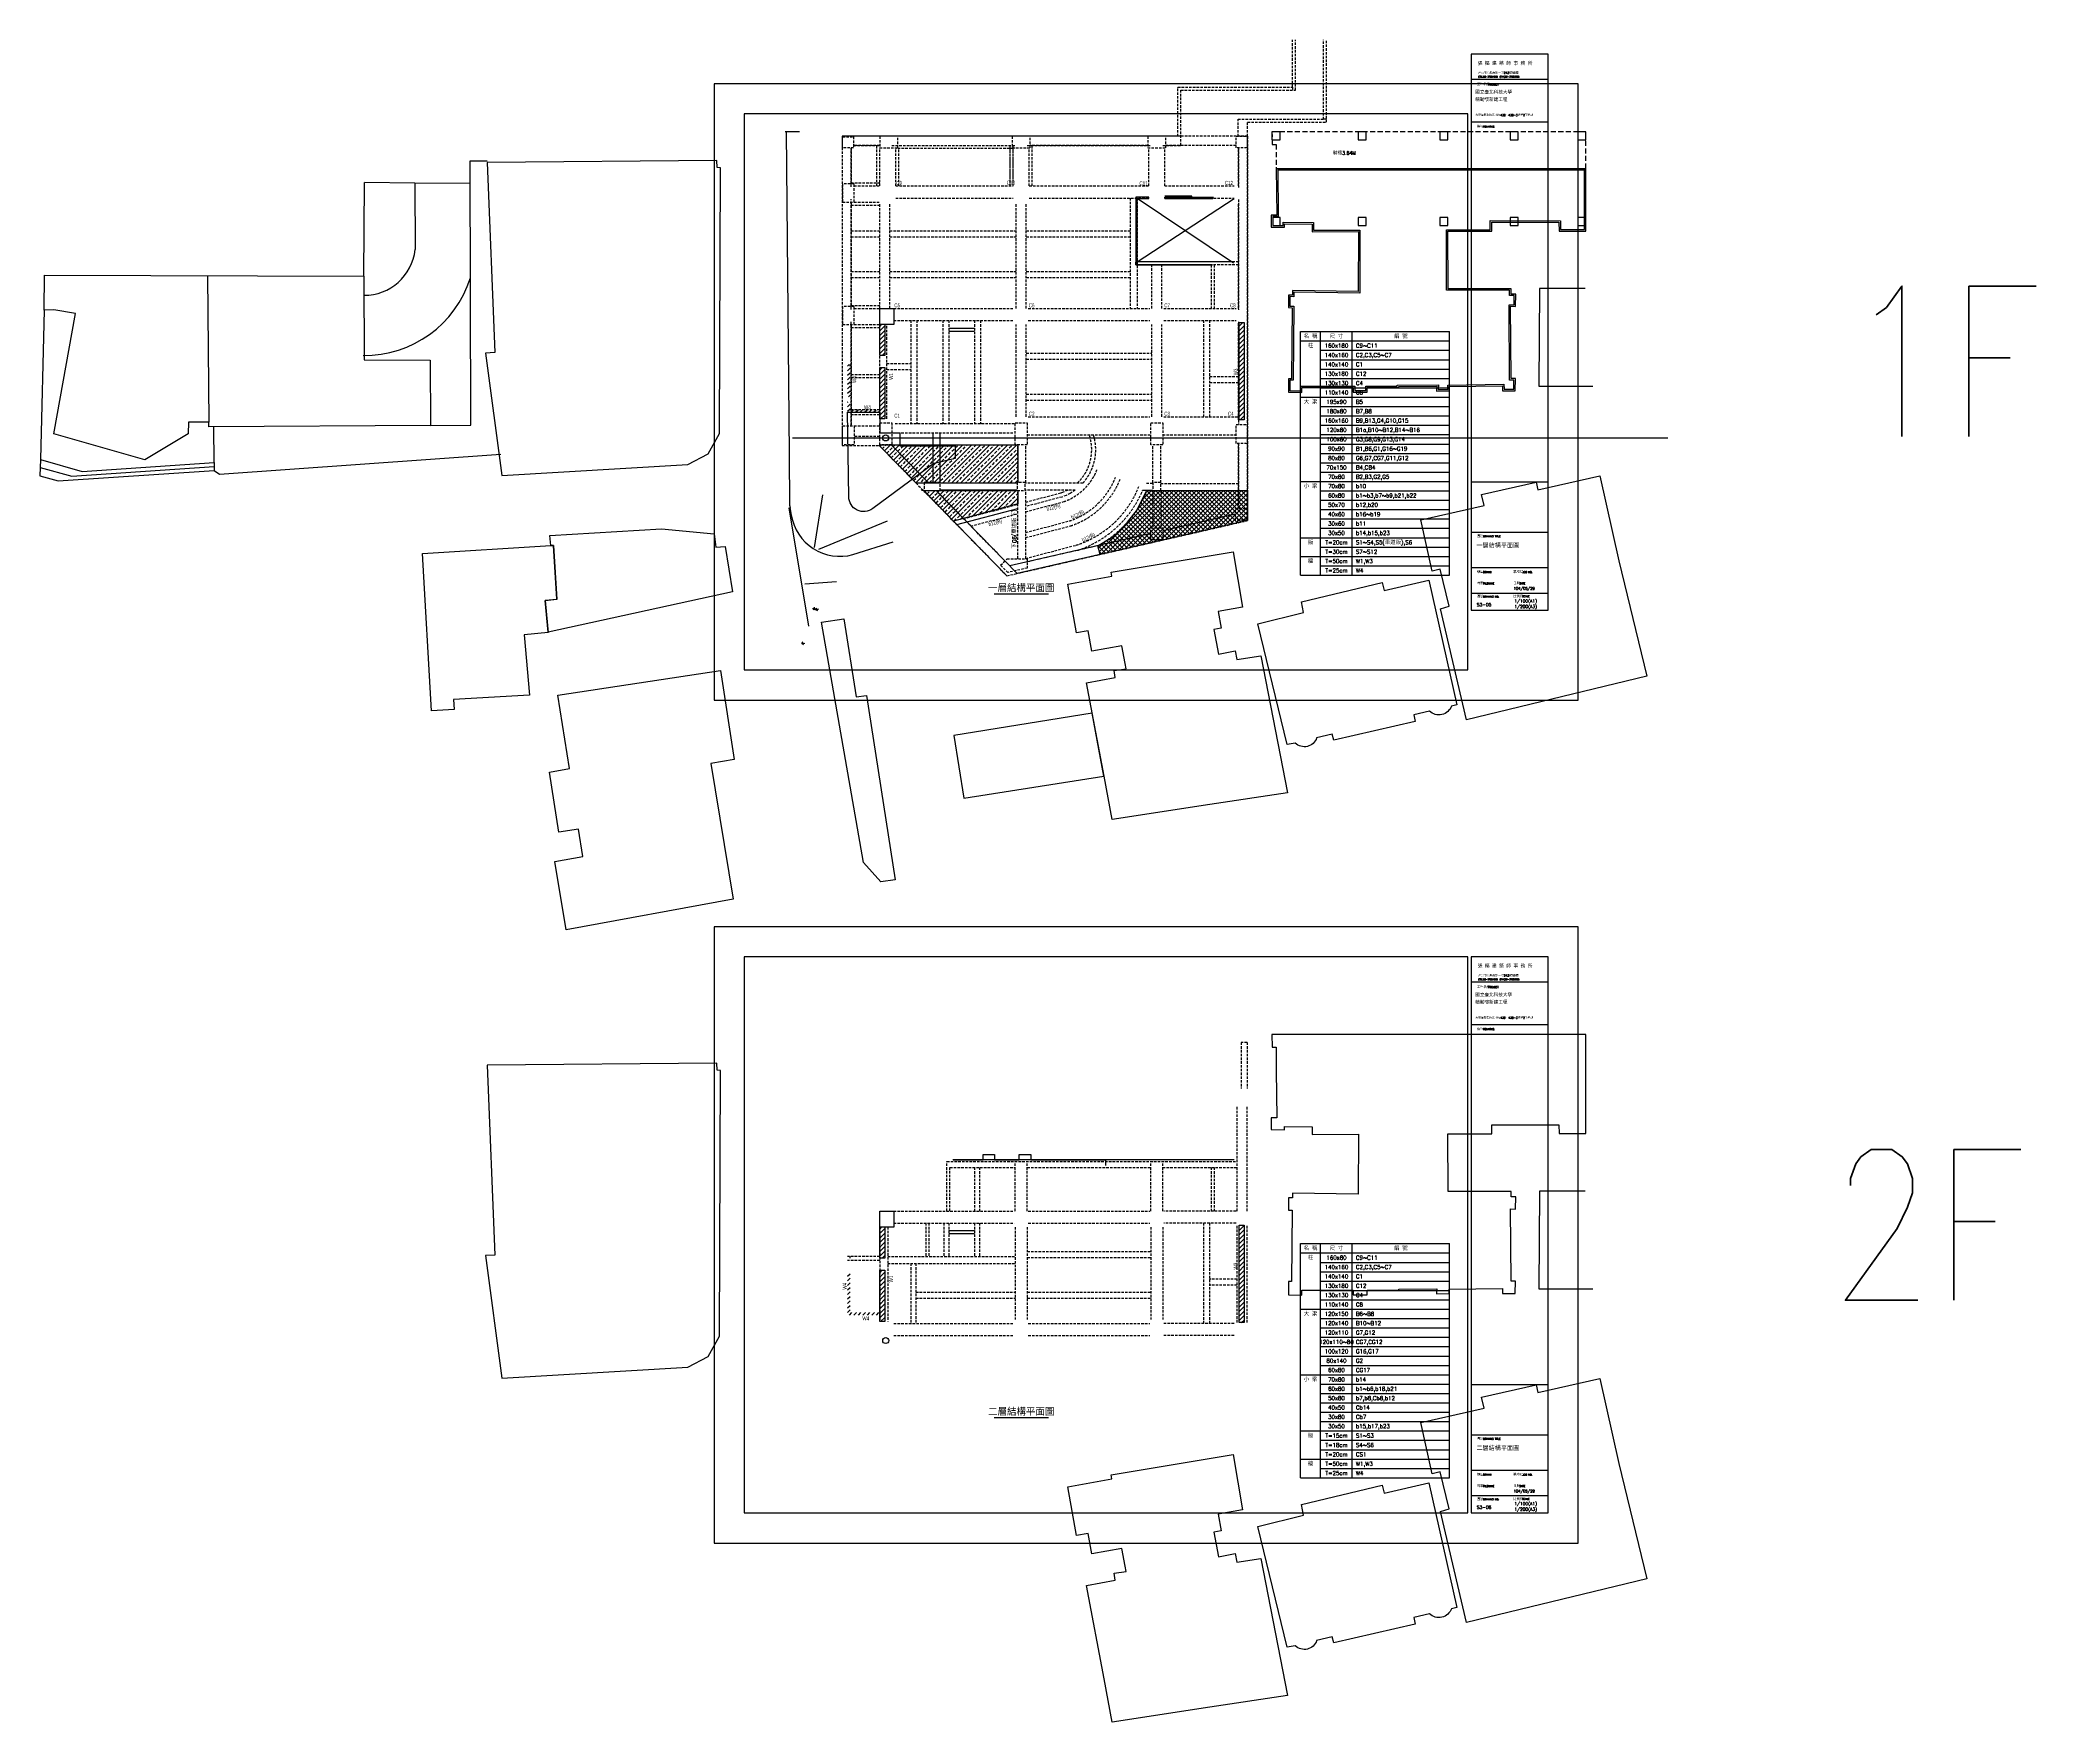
# Model space of a CAD drawing. Header units: millimetres. Extents: x -6716 to 14417, y -6142 to 137521.
# Drawn here: x -6716 to 13172, y 89074 to 105834 of the extents above; entities that cross this region are included whole.
import ezdxf
from ezdxf.enums import TextEntityAlignment as Align

# ---------------------------------------------------------------- set-up
doc = ezdxf.new("R2010")
doc.units = ezdxf.units.MM
doc.header["$LTSCALE"] = 100
for name, pattern in [('CENTER', [2, 1.25, -0.25, 0.25, -0.25]), ('DASHED', [0.75, 0.5, -0.25]), ('HIDDEN', [0.375, 0.25, -0.125])]:
    doc.linetypes.add(name, pattern=pattern)
for name, color, linetype in [('0-BEAM01', 4, 'HIDDEN'), ('0-BEAM02', 241, 'HIDDEN'), ('0-COL0', 7, 'HIDDEN'), ('0-HATCH', 9, 'Continuous'), ('0-NOTES', 7, 'Continuous'), ('0-TEXT01', 4, 'Continuous'), ('0-TEXT02', 241, 'Continuous'), ('0-TEXTN', 4, 'Continuous'), ('0-TEXTW', 3, 'Continuous'), ('0-WALL', 7, 'HIDDEN'), ('0-施工圖框$0$TEXT-圖框', 3, 'Continuous'), ('0-施工圖框$0$圖框', 7, 'Continuous'), ('CTEXT', 7, 'Continuous'), ('TEXT-標題', 3, 'Continuous'), ('TITLE', 7, 'Continuous'), ('下沉廣場', 3, 'Continuous'), ('結構rev', 240, 'Continuous'), ('舖面', 251, 'Continuous')]:
    doc.layers.add(name, color=color, linetype=linetype)
for name, color, linetype, lineweight in [('RA-Beam-Name', 2, 'CENTER', 0), ('RA-Column-Name', 2, 'CENTER', 0), ('RA-Floor-Origin', 3, 'Continuous', 30), ('RA-Floor.BoundingBox', 55, 'Continuous', 20)]:
    doc.layers.add(name, color=color, linetype=linetype, lineweight=lineweight)
doc.layers.add('鄰房', color=2, linetype='Continuous', plot=False)
doc.styles.add('0-施工圖框$0$TXT', font='romans.shx', dxfattribs={"bigfont": 'chineset.shx'})
doc.styles.add('3-AUCAD', font='aucad.shx', dxfattribs={"width": 0.67, "height": 30, "bigfont": 'single.shx'})
doc.styles.add('CHINA', font='romans.shx', dxfattribs={"width": 0.8, "bigfont": 'china.shx'})
doc.styles.add('TXT', font='romans.shx', dxfattribs={"bigfont": 'chineset.shx'})
pattern_1 = [(45, (0, 0), (-44.90128060534576, 44.90128060534577), []), (45, (44.90130000000001, 0), (-44.90128060534576, 44.90128060534577), [31.75, -15.875])]

# ---------------------------------------------------------------- blocks, each defined once
blk = doc.blocks.new('_Open90')
at = {"color": 0, "linetype": 'ByBlock', "lineweight": -2}
for p, q in [((0, 0), (-1, 0)), ((-0.5, 0.5), (0, 0)), ((0, 0), (-0.5, -0.5))]:
    blk.add_line(p, q, dxfattribs=at)

msp = doc.modelspace()

# ---------------------------------------------------------------- hatches: boundary and pattern name
at = {"layer": '0-HATCH'}
h = msp.add_hatch(dxfattribs=at)
h.set_pattern_fill('ANSI31', color=256, scale=10, style=0)
h.set_pattern_definition([(45, (-0.0001966953277587891, 749.9999228247895), (-22.45064030267288, 22.45064030267288), [])])
h.paths.add_polyline_path([(1700.778187576448, 102688.9553794194), (1650.778184357797, 102688.9553794194), (1650.778184357797, 103000.9627946416), (1700.778187576448, 103000.9627946416)])
h = msp.add_hatch(dxfattribs=at)
h.set_pattern_fill('ANSI31', color=256, scale=10, style=0)
h.set_pattern_definition([(45, (-0.0001999139776671655, 0), (-22.45064030267288, 22.45064030267288), [])])
h.paths.add_polyline_path([(5280.778184417401, 102048.9553807775), (5230.778181198751, 102048.9553807775), (5230.778178647673, 103018.9553854158), (5280.778181866323, 103018.9553854158)])
h = msp.add_hatch(dxfattribs=at)
h.set_pattern_fill('ANSI31', color=256, scale=10, style=0)
h.set_pattern_definition([(45, (0, 0), (-22.45064030267288, 22.45064030267288), [])])
h.paths.add_polyline_path([(1355.778405014192, 102583.955361704), (1355.778404954588, 102598.955361704), (1330.778404418146, 102598.955361704), (1330.778396742362, 102278.9553612272), (1355.778403302693, 102278.9553612272)])
h.paths.add_polyline_path([(1650.778384398582, 102123.9553521673), (1650.778384401504, 102148.9553521673), (1355.778397980844, 102148.9553545515), (1355.778398040449, 102228.9553612272), (1330.778402928029, 102228.9553612272), (1330.778397265588, 102123.9553545515)])
h = msp.add_hatch(dxfattribs=at)
h.set_pattern_fill('ANSI31', color=256, scale=10, style=0)
h.set_pattern_definition([(45, (6.79492956123795e-06, -1.430511474609375e-06), (-22.45064030267288, 22.45064030267288), [])])
h.paths.add_polyline_path([(1700.778391066705, 102058.9554551641), (1650.778387848054, 102058.9554551641), (1650.778387848054, 102568.9554523031), (1700.778391066705, 102568.9554523031)])
h = msp.add_hatch(dxfattribs=at)
h.set_pattern_fill('ANSI33', color=256, scale=10, style=0)
h.set_pattern_definition(pattern_1)
h.paths.add_polyline_path([(3025.778384268284, 101423.9553852081), (3025.778384268284, 101798.955385685), (1650.778384268284, 101798.955385685), (1644.775400519371, 101793.9553852081), (2012.214335501194, 101418.9553852081), (3020.778384208679, 101418.9553852081), (3020.778384208679, 101423.9553852081)])
h.paths.add_polyline_path([(1928.768608417417, 101630.0089734965), (1976.72459510665, 101676.3195315271), (2032.297264743367, 101618.7723475), (1984.341278054135, 101572.4617894694)], flags=24)
h.paths.add_polyline_path([(2006.434832085588, 101634.5048688733), (2006.434832085588, 101701.1715355399), (2076.491974942731, 101701.1715355399), (2076.491974942731, 101634.5048688733)], flags=24)
h.paths.add_polyline_path([(2182.486947682196, 101631.8818830717), (2115.820281015529, 101631.8818830717), (2115.820281015529, 101725.215216405), (2182.486947682196, 101725.215216405)], flags=24)
h.paths.add_polyline_path([(3025.677382469662, 101572.3656888545), (2959.010715802995, 101572.3656888545), (2959.010715802995, 101665.6990221878), (3025.677382469662, 101665.6990221878)], flags=24)
h.paths.add_polyline_path([(2627.663507444633, 101572.2426598475), (2627.663507444633, 101638.9093265142), (2697.720650301776, 101638.9093265142), (2697.720650301776, 101572.2426598475)], flags=24)
h.paths.add_polyline_path([(2635.163507444633, 101416.5262836151), (2635.163507444633, 101483.1929502817), (2726.8301741113, 101483.1929502817), (2726.8301741113, 101416.5262836151)], flags=24)
h = msp.add_hatch(dxfattribs=at)
h.set_pattern_fill('ANSI33', color=256, scale=10, style=0)
h.set_pattern_definition(pattern_1)
h.paths.add_polyline_path([(3025.778384268284, 101211.3414945602), (3025.778384268284, 101343.9553852081), (2090.710394620895, 101343.9553847313), (2385.582314729691, 101037.904335022)])
h.paths.add_polyline_path([(3025.677382469662, 101201.3765763178), (2959.010715802995, 101201.3765763178), (2959.010715802995, 101378.8765763178), (3025.677382469662, 101378.8765763178)], flags=25)
h.paths.add_polyline_path([(2627.663507444633, 101214.2706291398), (2627.663507444633, 101280.9372958064), (2697.720650301776, 101280.9372958064), (2697.720650301776, 101214.2706291398)], flags=24)
h.paths.add_polyline_path([(2713.849009384066, 101125.1122377583), (2696.594406377235, 101189.5072928442), (2781.406718616362, 101212.2326834169), (2798.661321623192, 101147.8376283309)], flags=24)
h = msp.add_hatch(dxfattribs=at)
h.set_pattern_fill('ANSI37', color=256, scale=10, style=0)
h.set_pattern_definition([(45, (0, 0), (-22.45064030267288, 22.45064030267288), []), (135, (0, 0), (-22.45064030267288, -22.45064030267288), [])])
h.paths.add_polyline_path([(5315.778384327888, 101044.7940731049), (5315.778384375544, 101343.9553849779), (4312.678267283778, 101343.9553851377), (4210.585924685001, 101141.5335087776), (4117.826508402824, 101028.8136539459), (3989.862093448639, 100894.5852651596), (3823.3962653469, 100794.8096560093), (3847.454315245152, 100707.9907565117)])
h.paths.add_polyline_path([(4214.009215524851, 100949.671362927), (4214.009215524851, 101016.3380295937), (4284.066358381993, 101016.3380295937), (4284.066358381993, 100949.671362927)], flags=24)
h.paths.add_polyline_path([(4162.023854084349, 100983.1690602094), (4113.372357921142, 101028.7484016431), (4173.403199298131, 101092.8254628085), (4222.054695461337, 101047.2461213749)], flags=24)
h.paths.add_polyline_path([(3985.147812814958, 100830.58318536), (3970.151075858668, 100895.541189679), (4048.100681041486, 100913.5372740266), (4063.097417997776, 100848.5792697075)], flags=24)
h.paths.add_polyline_path([(4793.749128632475, 101167.8880844271), (4793.749128632475, 101234.5547510938), (4863.806271489617, 101234.5547510938), (4863.806271489617, 101167.8880844271)], flags=24)
h.paths.add_polyline_path([(4370.677382469662, 101096.2078912066), (4304.010715802996, 101096.2078912066), (4304.010715802996, 101215.9697959685), (4370.677382469662, 101215.9697959685)], flags=24)
h.paths.add_polyline_path([(4824.913259584474, 101023.2080927703), (4809.916522628184, 101088.1660970893), (4887.866127810998, 101106.1621814369), (4902.862864767288, 101041.2041771178)], flags=24)
h = msp.add_hatch(dxfattribs=at)
h.set_pattern_fill('ANSI31', color=256, scale=10, style=0)
h.set_pattern_definition([(45, (2.026550646405667e-06, -8243.639539476499), (-22.45064030267288, 22.45064030267288), [])])
h.paths.add_polyline_path([(1700.778386298326, 93695.31591711812), (1650.778383079675, 93695.31591711812), (1650.778383079675, 94007.32333234035), (1700.778386298326, 94007.32333234035)])
h = msp.add_hatch(dxfattribs=at)
h.set_pattern_fill('ANSI31', color=256, scale=10, style=0)
h.set_pattern_definition([(45, (-30.00000119209926, -8993.63946230129), (-22.45064030267288, 22.45064030267288), [])])
h.paths.add_polyline_path([(5280.77838313928, 93055.31591847622), (5230.778379920629, 93055.31591847622), (5230.778377369551, 94025.31592300617), (5280.778380588202, 94025.31592300617)])
h = msp.add_hatch(dxfattribs=at)
h.set_pattern_fill('ANSI31', color=256, scale=10, style=0)
h.set_pattern_definition([(45, (0, -267.3619951387518), (-22.45064030267288, 22.45064030267288), [])])
h.paths.add_polyline_path([(1650.778387286828, 93128.351731331), (1650.778387458336, 93153.35173133099), (1355.77835852257, 93153.35173371517), (1355.778360251104, 93548.78383639538), (1330.778359714662, 93548.78383639539), (1330.778358105337, 93128.35173371519)])
h = msp.add_hatch(dxfattribs=at)
h.set_pattern_fill('ANSI31', color=256, scale=10, style=0)
h.set_pattern_definition([(45, (0.0002055168079664327, -8993.6394637318), (-22.45064030267288, 22.45064030267288), [])])
h.paths.add_polyline_path([(1700.778589788584, 93065.31599286282), (1650.778586569933, 93065.31599286282), (1650.778586569933, 93575.31599000179), (1700.778589788584, 93575.31599000179)])

# ---------------------------------------------------------------- linework, layer by layer
for p, q in [((781.3925715985745, 101868.9553850552), (9504.19840787248, 101868.9553850552)), ((2092.587952916278, 101343.9553846677), (2067.217420432427, 101343.9553846677))]:
    msp.add_line(p, q)
at = {"color": 1}
for points in [[(1650.778184357797, 102998.9553853162), (1650.778184357797, 103158.9553853162), (1790.778184357797, 103158.9553853162), (1790.778184357797, 102998.9553853162)], [(1650.778383079675, 94005.31592324459), (1650.778383079675, 94165.31592324459), (1790.778383079675, 94165.31592324459), (1790.778383079675, 94005.31592324459)]]:
    msp.add_lwpolyline(points, close=True, dxfattribs=at)
at = {"layer": '0-BEAM01'}
for p, q in [((5315.778384382283, 104873.9553855539), (1275.778386863294, 104873.9553855538)), ((1275.778386863294, 104873.9553855538), (1275.778387214649, 101793.9553850856)), ((5315.778384382283, 104873.9553855539), (5315.778384382282, 101044.7940734709)), ((1365.778387074424, 104758.9553855765), (1365.778387074424, 104398.9553852079)), ((1650.778384271776, 104783.9553855538), (1390.778387074125, 104783.9553855538)), ((1620.778384271776, 104378.9553855459), (1620.778384271776, 104783.9553855538)), ((1650.778384271776, 104378.9553855459), (1650.778384271776, 104758.9553864647)), ((2980.778384271776, 104753.9553855538), (1810.778384271776, 104753.9553855538)), ((1810.778384271776, 104378.9553855459), (1810.778384271776, 104753.9553855538)), ((1840.778384271776, 104378.9553855459), (1840.778384271776, 104753.9553855538)), ((2950.778384271776, 104408.9553903143), (2950.778384271776, 104783.9553855538)), ((2950.778384271776, 104378.9553903143), (2950.778384271776, 104753.9553855538)), ((2980.778384271776, 104408.9553903143), (2980.778384271776, 104783.9553855538)), ((2980.778384271776, 104378.9553903143), (2980.778384271776, 104753.9553855538)), ((3140.778384271776, 104378.9553903143), (3140.778384271776, 104758.9553862525)), ((4320.778384141623, 104783.9553855539), (3150.778384141624, 104783.9553855538)), ((3170.778384271776, 104378.9553903143), (3170.778384271776, 104783.9553855538)), ((4330.778184357797, 104378.9553903143), (4330.778184357797, 104758.9553862525)), ((4490.778184357797, 104378.9553903143), (4490.778184357797, 104758.9553862525)), ((5200.778384391916, 104783.9553855538), (4500.778384141623, 104783.9553855538)), ((5225.778384382283, 104378.955382208), (5225.778384382283, 104758.9553859879)), ((1365.778387073195, 104408.9553855459), (1650.778184357797, 104408.9553855459)), ((1365.778387095109, 104218.9553855459), (1365.778387095109, 103178.9631610824)), ((1395.778387121856, 104378.9553855459), (1650.778184357797, 104378.9553855459)), ((1395.778387121856, 104218.9553852079), (1650.778184357797, 104218.9553855459)), ((1810.777984443818, 104378.9553903143), (2980.778384271776, 104378.9553903143)), ((1810.777984443818, 104258.9553903143), (2980.778384271776, 104258.9553903143)), ((3140.778384271776, 104378.9553903143), (4330.778184357797, 104378.9553903143)), ((3140.778384271776, 104258.9553903143), (4330.778184357797, 104258.9553903143)), ((4490.778184357797, 104378.9553903143), (5180.778184357797, 104378.9553903143)), ((4490.778184357797, 104258.9553903143), (5180.778184357797, 104258.9553903143)), ((1365.778387076446, 104188.9553851681), (1650.778184357797, 104188.9553855459)), ((1650.778384271776, 103158.9553855538), (1650.778384271776, 104198.9553855459)), ((1750.778384271776, 103158.9553855538), (1750.778384271776, 104198.9553855459)), ((3010.778384271776, 103158.9553855538), (3010.778384271776, 104198.9553903143)), ((3110.778384271776, 103158.9553855538), (3110.778384271776, 104198.9553903143)), ((5225.778384357597, 103158.9553855459), (5225.778384378901, 104198.9553903143)), ((4360.778384271775, 103158.9553855538), (4360.778384271775, 103591.9553823043)), ((4460.778384271775, 103158.9553855538), (4460.778384271775, 103591.9553817312)), ((1365.778387130632, 103188.9553855459), (1650.778384271776, 103188.9553855459)), ((1395.778387121856, 103158.9553855459), (1650.778384271776, 103158.9553855459)), ((1790.778184357797, 103158.9553855459), (2990.778184357797, 103158.9553855459)), ((1790.778184357797, 103038.9553855459), (2990.778184357797, 103038.9553855459)), ((3130.778184357797, 103158.9553855459), (4340.778184357797, 103158.9553855459)), ((3130.778184357797, 103038.9553855459), (4340.778184357797, 103038.9553855459)), ((4480.778184357797, 103158.9553855459), (5200.77838433138, 103158.9553855459)), ((4480.778184357797, 103038.9553855459), (5200.77838433138, 103038.9553855459)), ((1365.778387073194, 102998.9553855459), (1365.778387073194, 101988.9553850856)), ((1365.778387136238, 102968.9640758514), (1650.778384271776, 102968.9553855459)), ((1395.778387121856, 102998.9631610824), (1650.778384271776, 102998.9553855459)), ((1650.778384271776, 102058.9553807775), (1650.778184357797, 103000.9627946416)), ((1720.778384271776, 102058.9553807775), (1720.778384271776, 103000.9627946416)), ((3010.778384271776, 102078.9553807775), (3010.778384271776, 102998.9553855459)), ((3110.778384271776, 102078.9553807775), (3110.778384271776, 102998.9553855459)), ((4360.778384271775, 102078.9553807775), (4360.778384271775, 102998.9553855459)), ((4460.778384271775, 102078.9553807775), (4460.778384271775, 102998.9553855459)), ((5225.778384332304, 102048.9553807775), (5225.778384332304, 103018.9553851774)), ((3130.778184357797, 102078.9553807775), (4340.777984443818, 102078.9553807775)), ((4480.777984443818, 102078.9553807775), (5225.778384332304, 102078.9553807775)), ((1395.778387062252, 101988.9553850856), (1650.778384271776, 101988.9553850856)), ((2990.778183208919, 102008.9553970164), (1790.778386699177, 102008.955414229)), ((1790.778387848054, 101918.9553804914), (2990.778184357797, 101918.9554029027)), ((3120.778384271776, 101898.9553807775), (4350.778384261145, 101898.9553807775)), ((4470.778384271775, 101898.9553807775), (5200.778421287191, 101898.9553807775)), ((1275.778387214649, 101793.9553850856), (1644.775400556491, 101793.9553850856)), ((3025.778384271776, 101423.9553850856), (3025.778384271776, 101798.9553855538)), ((3105.778384271776, 101423.9553850856), (3105.778384271776, 101798.9553855538)), ((4370.778384271775, 101423.9553850856), (4370.778384271775, 101798.9553855538)), ((4450.778384271775, 101423.9553850856), (4450.778384271775, 101798.9553855538)), ((5225.77838433138, 101163.9553807855), (5225.77838433138, 101813.9553856214)), ((3025.778384271768, 100664.4226844643), (3025.778384271776, 101343.9553850856)), ((3675.222718221681, 101418.9553850856), (3100.778384212171, 101418.9553850856)), ((3598.025316575556, 101348.9553850856), (3100.778384212171, 101348.9553850856)), ((3105.778384271768, 100664.4226844643), (3105.778384271776, 101343.9553850856)), ((4370.778384213102, 101413.9553851445), (4296.568763765957, 101413.9553851445)), ((4370.778384271775, 101343.9553850856), (4370.778384271775, 100974.0848951468)), ((4450.778384212171, 101413.9553850856), (5225.77838433138, 101413.9553850856)), ((4450.778384271775, 101343.9553850856), (4450.778384271775, 100974.0848951468)), ((5250.778383079682, 95845.31591752254), (5250.778383079682, 95385.31591513836)), ((5310.778383130457, 95845.31591752254), (5250.778383079682, 95845.31591752254)), ((5310.778383079682, 95845.31591752254), (5310.778383079682, 95385.31591513836)), ((5210.778383079682, 94165.31592324459), (5210.778383079682, 95205.31592324459)), ((5310.778582993654, 94165.31592324459), (5310.778383079675, 95205.31592324459)), ((3000.778383079683, 94165.31592324459), (3000.778383079683, 94660.31599177554)), ((3120.778383079683, 94165.31592324459), (3120.778383079683, 94660.31599174585)), ((4350.778383079682, 94165.31592324459), (4350.778383079682, 94660.31599127459)), ((4470.778383079682, 94165.31592324459), (4470.778383079682, 94660.3159912449)), ((1790.778383079676, 94165.31592324459), (2990.778383079676, 94165.31592324459)), ((3130.778383079676, 94165.31592324459), (4340.778383079675, 94165.31592324459)), ((5200.778383079682, 94165.31592324459), (4480.778383079675, 94165.31592324459)), ((1650.778383079683, 94007.32333234035), (1650.778383079683, 93065.31591847622)), ((1730.778383079683, 94007.32333234035), (1730.778383079683, 93065.31591847622)), ((1790.778383079676, 94045.31592324459), (2990.778383079676, 94045.31592324459)), ((3000.778383079683, 94005.31592324459), (3000.778383079683, 93085.31591847622)), ((3120.778383079683, 94005.31592324459), (3120.778383079683, 93085.31591847622)), ((3130.778383079676, 94045.31592324459), (4340.778383079675, 94045.31592324459)), ((4350.778383079682, 94005.31592324459), (4350.778383079682, 93085.31591847622)), ((4470.778383079682, 94005.31592324459), (4470.778383079682, 93085.31591847622)), ((5200.778383079682, 94045.31592324459), (4480.778383079675, 94045.31592324459)), ((5210.778383139287, 93055.31591847622), (5210.778383139287, 94025.3159228978)), ((5310.77838313928, 93055.31591847622), (5310.778383139287, 94025.31592324459)), ((1790.778586569933, 93045.31591846026), (2990.778383079676, 93045.31591750211)), ((1790.778586569933, 92925.31591846026), (2990.778383079676, 92925.31591847622)), ((3130.778383079676, 93045.31591756991), (4340.778183165697, 93045.31591756991)), ((3130.778383079676, 92925.31591847622), (4340.778183165697, 92925.31591847622)), ((5180.77838313928, 93045.31591887446), (4480.778183165697, 93045.31591847709)), ((5180.77838313928, 92925.31591847622), (4480.778183165697, 92925.31591847709))]:
    msp.add_line(p, q, dxfattribs=at)
at = {"layer": '0-BEAM01', "linetype": 'Continuous'}
for p, q in [((2182.587952900668, 101423.9553842784), (2182.587943881473, 101918.9553878089)), ((2252.587952900668, 101423.9553855538), (2252.587943881473, 101918.9553891162)), ((2007.315149748118, 101423.9553851445), (1644.775400556491, 101793.9553850856)), ((2133.31774840389, 101423.9553855538), (1765.878813527281, 101798.9553853768)), ((2417.406619864323, 101005.4251570601), (2085.70212302601, 101343.9553846677)), ((2517.69673369962, 101031.6667472627), (2211.704722082804, 101343.9553846677)), ((3020.778384212171, 101418.9553850856), (2252.587952900668, 101418.9553850856)), ((3020.778384212171, 101348.9553850856), (2252.587952900668, 101348.9553850856)), ((4370.778384213102, 101343.9553851445), (4269.916448870872, 101343.9553851445)), ((4450.778384213102, 101343.9553851445), (5225.778384332311, 101343.9553851445)), ((3020.669977170528, 100518.3434483153), (2517.69673369962, 101031.6667472627)), ((5195.778384331379, 101109.60586444), (4470.778384271775, 100943.3057881256)), ((5315.77838433138, 101044.7940734592), (4470.77838426083, 100850.9684672718)), ((2917.790092579692, 100494.7449205122), (2417.406619864323, 101005.4251570601)), ((4350.778384271774, 100915.7802582551), (2946.79758880854, 100593.7359638961)), ((4350.778384260831, 100823.4429374013), (3020.669977170528, 100518.3434483153))]:
    msp.add_line(p, q, dxfattribs=at)
at = {"layer": '0-BEAM01'}
for points in [[(3523.683488672108, 101348.9553850856), (3477.616229698407, 101326.9371134246), (3452.952071054056, 101317.6065176368), (3105.778384271775, 101226.8889281182)], [(3598.025316575556, 101348.9553850856), (3547.413111457329, 101316.3775959795), (3506.975491603345, 101296.0194654043), (3466.027234855806, 101279.8038710157), (3105.778384271774, 101185.5423097665)]]:
    msp.add_lwpolyline(points, dxfattribs=at)
at = {"layer": '0-BEAM02'}
for p, q in [((4145.778384152566, 104258.9553903143), (4145.778384152566, 103158.9553855459)), ((4215.778384152566, 104258.9553903143), (4215.778384152566, 103158.9553855459)), ((1365.778387108203, 103932.2887189479), (1650.778384271776, 103932.2887189478)), ((1365.77838711067, 103872.2887189478), (1650.778384271776, 103872.2887189478)), ((1750.778384271776, 103932.2887189478), (3010.778384271776, 103932.2887189479)), ((1750.778384271776, 103872.2887189478), (3010.778384271776, 103872.2887189479)), ((3110.778384271776, 103932.2887189479), (4145.778384152565, 103932.2887189478)), ((3110.778384271776, 103872.2887189479), (4145.778384152565, 103872.2887189478)), ((5225.778384366836, 103621.9553768281), (4215.778384152566, 103621.9553832594)), ((1365.77838712492, 103525.6220522813), (1650.778384271776, 103525.6220522812)), ((1365.778387127387, 103465.6220522813), (1650.778384271776, 103465.6220522812)), ((1750.778384271776, 103525.6220522813), (3010.778384271776, 103525.6220522812)), ((1750.778384271776, 103465.6220522812), (3010.778384271776, 103465.6220522813)), ((3110.778384271776, 103525.6220522812), (4145.778384152565, 103525.6220522812)), ((3110.778384271776, 103465.6220522813), (4145.778384152565, 103465.6220522813)), ((5225.778384366221, 103591.955376828), (4215.778384152567, 103591.9553832595)), ((4953.778385523188, 103591.9553787695), (4953.778385523188, 103158.9553855459)), ((4983.778385523189, 103591.9553785785), (4983.778385523189, 103158.9553855459)), ((1960.780428080741, 103038.9553855459), (1960.779649414633, 102008.9554117905)), ((2020.780428080758, 103038.9553855459), (2020.779649414648, 102008.9554109299)), ((2278.782140054795, 103038.9553855459), (2278.781361388683, 102008.9554066267)), ((2338.782140054813, 103038.9553855459), (2338.7813613887, 102008.9554057661)), ((2593.783865449065, 103038.9553855459), (2593.78308678295, 102008.9554027108)), ((2653.783865449082, 103038.9553855459), (2653.783086782966, 102008.9554018502)), ((4875.778394198242, 103038.9553855459), (4875.77839419824, 102078.9553807775)), ((4935.778394198242, 103038.9553855459), (4935.778394198242, 102078.9553807775)), ((3110.778384271776, 102712.2887189479), (4360.778384271775, 102712.2887189478)), ((3110.778384271776, 102652.2887189479), (4360.778384271775, 102652.2887189478)), ((1365.778367018719, 102500.95533495), (1650.778378607093, 102500.9553502599)), ((1365.778368630285, 102470.95533495), (1650.77838021866, 102470.9553502599)), ((1720.778384271776, 102610.9554509494), (1960.780060254395, 102610.9554580251)), ((1720.778384271776, 102550.9554509494), (1960.780062023317, 102550.9554580251)), ((5225.778384332304, 102479.0419252912), (4935.778394198242, 102479.0419252912)), ((3110.778384271776, 102305.6220522812), (4360.778384271775, 102305.6220522812)), ((3110.778384271776, 102245.6220522813), (4360.778384271775, 102245.6220522813)), ((5225.778384332304, 102419.0419252912), (4935.778394198242, 102419.0419252912)), ((1650.778398040449, 102148.9553521673), (1365.778387073194, 102148.9553545104)), ((1650.778397629382, 102098.9553521673), (1365.778386662128, 102098.9553545104)), ((3105.778384271773, 101133.8590368269), (3478.683979706098, 101231.4323214251)), ((2485.450980760399, 101064.5760451044), (3025.778384271774, 101205.9563841622)), ((2558.003924873679, 100990.5301249605), (3025.778384271773, 101112.9264928709)), ((3105.778384271768, 100668.7095801026), (3609.34501224336, 100800.4712122335)), ((2320.782147411024, 94165.31592306825), (2320.782147365979, 94660.31599187454)), ((2320.782150422256, 94660.31599204676), (5210.778383139287, 94660.31599096298)), ((2350.782147411024, 94165.31592306825), (2350.782147371439, 94600.31599185232)), ((2350.782147371438, 94600.31599202457), (3000.778383079683, 94600.315991783)), ((2593.783851386497, 94600.31599193426), (2593.784180240691, 94165.31592324462)), ((2643.783851386514, 94600.31599191566), (2643.784180240707, 94165.3159232446)), ((3120.778383079683, 94600.31599173848), (4350.778383079682, 94600.31599128204)), ((4470.778383079682, 94600.31599123748), (5210.778383139287, 94600.3159909629)), ((4953.778386417543, 94600.31599121742), (4953.778386417543, 94165.31592340634)), ((4983.778386417544, 94600.31599120628), (4983.778386417544, 94165.31592340634)), ((2110.786525781758, 94045.31592324459), (2110.786274794256, 93713.31595900356)), ((2140.786525781776, 94045.31592324459), (2140.786274794273, 93713.31595900358)), ((2288.782092247478, 94045.31592324459), (2288.781841259977, 93713.31595900356)), ((2338.782092247497, 94045.31592324459), (2338.781841259995, 93713.31595900358)), ((2593.783864238372, 94045.31592324459), (2593.784115225873, 93713.31595900358)), ((2643.783864238389, 94045.31592324459), (2643.78411522589, 93713.31595900356)), ((4875.778390905088, 94045.31592324459), (4875.778390905086, 93045.31591870132)), ((4935.778390905087, 94045.31592324458), (4935.778390905088, 93045.31591873537)), ((1650.77765631775, 93713.31595106496), (1330.778398801138, 93713.31591788206)), ((1650.777659478033, 93673.31595106496), (1330.778401961421, 93673.31591788206)), ((1730.77837890987, 93713.31595900356), (3000.778383079683, 93713.31595900356)), ((3120.778383079683, 93761.9825886322), (4350.778383079683, 93761.98258863218)), ((3120.778383079683, 93701.98258863219), (4350.778383079683, 93701.98258863219)), ((1730.77837890987, 93643.31595900356), (3000.778383079683, 93643.31595900356)), ((1960.780122982087, 93643.31595900356), (1960.779670902111, 93045.31591832452)), ((2010.780122982105, 93643.31595900356), (2010.779670902128, 93045.3159182846)), ((5210.778383139288, 93485.81592385075), (4935.778390905087, 93485.81592385074)), ((2010.779907777911, 93358.6492540198), (3000.778383079683, 93358.64925401981)), ((2010.77986241872, 93298.64925401984), (3000.778383079683, 93298.64925401985)), ((3120.778383079683, 93358.64925401982), (4350.778383079683, 93358.64925401984)), ((3120.778383079683, 93298.64925401985), (4350.778383079682, 93298.64925401985)), ((5210.778383139288, 93425.81592385072), (4935.778390905087, 93425.81592385074))]:
    msp.add_line(p, q, dxfattribs=at)
at = {"layer": '0-BEAM02', "linetype": 'Continuous'}
for p, q in [((2338.785869055307, 102961.9553926984), (2593.783822823998, 102961.9553926984)), ((2338.785869055307, 102931.9553926984), (2593.783822823998, 102931.9553926984)), ((2417.406619864318, 101005.4251570601), (3025.778384271774, 101164.6097658105)), ((2593.783945119464, 93968.31591418468), (2338.782145041364, 93968.31591410415)), ((2593.783945128938, 93938.31591418468), (2338.782145050838, 93938.31591410415))]:
    msp.add_line(p, q, dxfattribs=at)
at = {"layer": '0-BEAM02'}
for points in [[(3105.778384271772, 100927.1259448813), (3537.693476071403, 101040.1394654247, 0.2221646536181067), (3999.782293032462, 101475.8952753562)], [(3105.778384271772, 100875.442671942), (3551.848146130183, 100992.1598581499, 0.2226891061211684), (4046.26191569667, 101457.4658240081)]]:
    msp.add_lwpolyline(points, format="xyb", dxfattribs=at)
for centre, radius, start, end in [((3302.58795297495, 101752.3370455305), 459.9999998787364, 313.5525489350902, 18.5864712092051), ((3302.58795297495, 101752.3370455305), 499.9999998787364, 318.1822548164406, 17.05183049945335), ((3302.58795297495, 101752.3370455305), 549.9999998787364, 289.0794233222783, 338.3713747960155), ((3302.587952915346, 101752.3370455305), 1000.000000202282, 287.7102565809756, 338.3713747935381), ((3286.947312437637, 101763.3860979289), 1068.714389351567, 288.3350872806553, 336.8921667930164), ((3302.587952915346, 101752.3370455305), 1090.000000202282, 298.5421926207931, 337.9965715285737)]:
    msp.add_arc(centre, radius, start, end, dxfattribs=at)
at = {"layer": '0-COL0'}
for points in [[(1280.778387074126, 104758.9553856214), (1280.778387074126, 104868.9553856214), (1390.778387074126, 104868.9553856214), (1390.778387074126, 104758.9553856214), (1280.778387074126, 104758.9553856214)], [(5200.778384380042, 104758.9553859879), (5200.778384380042, 104873.9553859879), (5310.778384380042, 104873.9553859879), (5310.778384380042, 104758.9553859879), (5200.778384380042, 104758.9553859879)], [(1280.778387181461, 101798.9553851236), (1280.778387181461, 101988.9553851445), (1395.778387062252, 101988.9552802403), (1395.778387062252, 101798.9552802194), (1280.778387181461, 101798.9553851236)], [(5200.778421287191, 101813.9553856214), (5200.778421287191, 102003.9553856214), (5310.778384332311, 102003.9553856214), (5310.778384332311, 101813.9553856214), (5200.778421287191, 101813.9553856214)], [(2252.587952975882, 101423.9553851445), (2092.587952916278, 101423.9553851445), (2092.587952916278, 101343.9553846677), (2252.587952975882, 101343.9553846677), (2252.587952975882, 101423.9553851445)], [(5195.778384332311, 101048.955380853), (5195.778384332311, 101163.955380853), (5310.778384332311, 101163.955380853), (5310.778384332311, 101048.955380853), (5195.778384332311, 101048.955380853)], [(4350.778384260832, 100853.9553807427), (4350.778384260832, 100974.08489496), (4470.778384260832, 100974.08489496), (4470.778384260832, 100853.9553807427), (4350.778384260832, 100853.9553807427)], [(2919.536980335368, 100664.4226841291), (3120.778384809149, 100664.4226803144), (3120.77838302101, 100572.0853623708), (2927.459257726325, 100527.7419347127), (2855.252591554774, 100601.4344510396), (2919.536980335368, 100664.4226841291)]]:
    msp.add_lwpolyline(points, dxfattribs=at)
for points in [[(1650.778384141623, 104758.9553867293), (1830.778384141623, 104758.9553867293), (1830.778384141623, 104873.9553867293), (1650.778384141623, 104873.9553867293)], [(2970.778384141624, 104758.9553862525), (3150.778384141624, 104758.9553862525), (3150.778384141624, 104873.9553862525), (2970.778384141624, 104873.9553862525)], [(4320.778384141623, 104758.9553862525), (4500.778384141623, 104758.9553862525), (4500.778384141623, 104873.9553862525), (4320.778384141623, 104873.9553862525)], [(1280.778387121856, 104398.9553852079), (1280.778387121856, 104218.9553852079), (1395.778387121856, 104218.9553852079), (1395.778387121856, 104398.9553852079)], [(1280.778387121856, 103178.9631610824), (1280.778387121856, 102998.9631610824), (1395.778387121856, 102998.9631610824), (1395.778387121856, 103178.9631610824)], [(1770.778384272708, 101798.9553856214), (1650.778384272708, 101798.9553856214), (1650.778384272708, 102018.9553856214), (1770.778384272708, 102018.9553856214)], [(3120.778384272708, 101798.9553856214), (3000.778384272708, 101798.9553856214), (3000.778384272708, 102018.9553856214), (3120.778384272708, 102018.9553856214)], [(4470.778384272707, 101798.9553856214), (4350.778384272707, 101798.9553856214), (4350.778384272707, 102018.9553856214), (4470.778384272707, 102018.9553856214)], [(3020.778384213103, 101343.9553851445), (3100.778384213103, 101343.9553851445), (3100.778384213103, 101423.9553851445), (3020.778384213103, 101423.9553851445)], [(4370.778384213102, 101343.9553851445), (4450.778384213102, 101343.9553851445), (4450.778384213102, 101423.9553851445), (4370.778384213102, 101423.9553851445)]]:
    msp.add_lwpolyline(points, close=True, dxfattribs=at)
at = {"layer": '0-HATCH'}
for p, q in [((1355.778404954587, 102583.955361704), (1355.778404954587, 102598.955361704)), ((1355.778404298937, 93695.31588557446), (1355.778402402764, 93713.31591239184))]:
    msp.add_line(p, q, dxfattribs=at)
at = {"layer": '0-NOTES'}
for p, q in [((5843.752126950719, 100501.4475246036), (5843.752126950485, 102928.1141890882)), ((5843.752126950485, 102928.1141890882), (7327.558322406598, 102928.1141890882)), ((5843.752126950485, 102834.7808557549), (7327.558322406598, 102834.7808557549)), ((6043.434248807497, 100501.4475246036), (6043.434248807263, 102928.1141890882)), ((6359.23281482503, 100501.4475246036), (6359.232814824854, 102928.1141890882)), ((7327.558322406693, 100501.4475245891), (7327.558322406598, 102928.1141890882)), ((5843.752126950375, 102274.7808557599), (7327.558322406502, 102274.7808557599)), ((5843.752126950551, 101434.7808558774), (7327.558322406619, 101434.7808558774)), ((5843.752126950685, 100874.7808556228), (7327.55832240656, 100874.7808556227)), ((5843.75212695055, 100688.1141878515), (7327.558322406633, 100688.114187851)), ((5843.752126950719, 100501.4475246036), (7327.558322406686, 100501.4475246036)), ((5843.752125758626, 91507.80806230234), (5843.752125758408, 93841.1413951437)), ((5843.752125758408, 93841.1413951437), (7327.55832121452, 93841.1413951437)), ((5843.752125758408, 93747.80806181038), (7327.55832121452, 93747.80806181038)), ((6043.434247615404, 91507.80806230234), (6043.434247615186, 93841.1413951437)), ((6359.232813632937, 91507.80806230234), (6359.232813632777, 93841.1413951437)), ((7327.5583212146, 91507.80806228778), (7327.55832121452, 93841.1413951437)), ((5843.752125758262, 93187.80806185113), (7327.558321214389, 93187.80806185113)), ((5843.75212575832, 92534.47472864632), (7327.558321214389, 92534.47472864632)), ((5843.752125758292, 91974.47472860801), (7327.558321214376, 91974.47472860753)), ((5843.752125758306, 91694.47472864926), (7327.558321214389, 91694.47472864878)), ((5843.752125758626, 91507.80806230234), (7327.558321214593, 91507.80806230233))]:
    msp.add_line(p, q, dxfattribs=at)
at = {"layer": '0-NOTES', "color": 3}
for p, q in [((6043.434248807351, 102741.4475224127), (7327.558322406692, 102741.4475224127)), ((6043.434248807421, 102648.1141890704), (7327.558322406762, 102648.1141890704)), ((6043.434248807491, 102554.7808557282), (7327.558322406832, 102554.7808557282)), ((6043.434248807435, 102461.447522386), (7327.558322406777, 102461.447522386)), ((6043.434248807505, 102368.1141890437), (7327.558322406847, 102368.1141890437)), ((6043.434248807226, 102181.4475224177), (7327.558322406568, 102181.4475224177)), ((6043.434248807218, 102088.1141891339), (7327.558322406559, 102088.1141891339)), ((6043.43424880721, 101994.7808558501), (7327.558322406551, 101994.7808558501)), ((6043.434248807202, 101901.4475225663), (7327.558322406543, 101901.4475225663)), ((6043.434248807283, 101808.1141891072), (7327.558322406625, 101808.1141891072)), ((6043.434248807313, 101714.780855756), (7327.558322406654, 101714.780855756)), ((6043.434248807389, 101621.4475224138), (7327.558322406669, 101621.4475224138)), ((6043.434248807397, 101528.1141890716), (7327.558322406677, 101528.1141890716)), ((6043.434248807402, 101341.4475225599), (7327.558322406743, 101341.4475225599)), ((6043.434248807402, 101248.1141892094), (7327.558322406743, 101248.1141892094)), ((6043.434248807402, 101154.780855859), (7327.558322406743, 101154.780855859)), ((6043.434248807401, 101061.4475226869), (7327.558322406742, 101061.4475226869)), ((6043.434248807414, 100968.1141895149), (7327.558322406756, 100968.1141895149)), ((6043.434248807381, 100781.4475223227), (7327.558322406635, 100781.4475223227)), ((6043.43424880732, 100594.780854551), (7327.558322406574, 100594.7808545509)), ((6043.434247615273, 93654.47472846815), (7327.558321214615, 93654.47472846815)), ((6043.434247615342, 93561.14139512592), (7327.558321214684, 93561.14139512592)), ((6043.434247615412, 93467.80806178368), (7327.558321214753, 93467.80806178368)), ((6043.434247615481, 93374.47472844145), (7327.558321214822, 93374.47472844145)), ((6043.43424761555, 93281.14139509921), (7327.558321214891, 93281.14139509921)), ((6043.43424761525, 93094.4747285089), (7327.558321214455, 93094.4747285089)), ((6043.434247615262, 93001.14139511576), (7327.558321214467, 93001.14139511576)), ((6043.434247615262, 92907.80806182187), (7327.558321214467, 92907.80806182187)), ((6043.434247615262, 92814.47472852797), (7327.558321214467, 92814.47472852797)), ((6043.434247615262, 92721.14139523411), (7327.558321214467, 92721.14139523411)), ((6043.434247615262, 92627.80806194022), (7327.558321214467, 92627.80806194022)), ((6043.434247615172, 92441.14139527992), (7327.558321214514, 92441.14139527992)), ((6043.434247615262, 92347.80806198603), (7327.558321214467, 92347.80806198603)), ((6043.434247615262, 92254.47472869215), (7327.558321214467, 92254.47472869215)), ((6043.434247615262, 92161.14139539826), (7327.558321214467, 92161.14139539826)), ((6043.434247615262, 92067.80806210436), (7327.558321214467, 92067.80806210436)), ((6043.434247615187, 91881.14139530792), (7327.558321214441, 91881.1413953079)), ((6043.434247615186, 91787.80806200788), (7327.55832121444, 91787.80806200787)), ((6043.434247615125, 91601.14139534917), (7327.558321214379, 91601.14139534916))]:
    msp.add_line(p, q, dxfattribs=at)
at = {"layer": '0-WALL'}
for p, q in [((5792.401712357998, 105333.8744607909), (5792.401712357998, 105834.261179064)), ((6102.401712357998, 105013.874460314), (6102.401712357998, 105834.261179064)), ((4650.778384387493, 104783.9553865249), (4650.778384387493, 105333.8744622214)), ((4650.778384387493, 105333.8744622214), (5792.401712357998, 105333.8744607909)), ((5315.778384387493, 104873.9553862555), (5315.778384387493, 105013.8744607909)), ((5315.778384387493, 105013.8744607909), (6102.401712357998, 105013.874460314)), ((1765.778384271776, 104873.9553860481), (1275.778387073195, 104873.9553860481)), ((1275.778387073195, 104873.9553860481), (1275.778387192404, 101793.9553669746)), ((5315.778384331381, 101044.7940729911), (5315.778384390986, 104873.9553860481)), ((1275.778387192404, 101793.9553669746), (1644.775691631949, 101793.9550880248)), ((1644.775691631949, 101793.9550880248), (2917.790092948591, 100494.74492014)), ((2917.790092948591, 100494.74492014), (5315.778384331381, 101044.7940729911))]:
    msp.add_line(p, q, dxfattribs=at)
for points in [[(4620.778384387493, 104873.9553862555), (4620.778384387493, 105363.8744622214), (5762.401712357998, 105363.8744607909), (5762.401712357998, 105834.261179064)], [(5220.778384387493, 104873.9553867323), (5220.778384387493, 105043.8744612677), (6072.401712357998, 105043.874460314), (6072.401712357998, 105834.261179064)], [(5762.401712357998, 105363.8744607909), (5762.401712298393, 105333.8744607909)], [(6102.401712357998, 105043.9544597609), (6072.401712357998, 105043.874460314)], [(4650.778384390986, 104873.9553870447), (1275.778387073195, 104873.9553870447), (1275.778387192404, 101793.9553679712), (1644.775691631949, 101793.9550890215), (2917.790092948591, 100494.7449211367), (5315.778384331381, 101044.7940739878), (5315.778384390986, 104873.9553870447), (5310.778384390986, 104873.9553870447)], [(1365.778387073195, 104368.9553889091), (1365.778387073195, 104758.9553855712)], [(1365.778387073195, 104368.9553889091), (1365.778387073195, 104758.9553855712)], [(1365.778387073195, 104368.9553889091), (1365.778387073195, 104758.9553855712)], [(1365.778387073195, 104368.9553889091), (1365.778387073195, 104758.9553855712)], [(1390.778387073195, 104783.9553865249), (1650.778384152567, 104783.9553865249)], [(1390.778387073195, 104783.9553865249), (1650.778384152567, 104783.9553865249)], [(1390.778387073195, 104783.9553865249), (1650.778384152567, 104783.9553865249)], [(1390.778387073195, 104783.9553860481), (1650.778384152567, 104783.9553860481)], [(1650.778384152567, 104783.9553865249), (1390.778387073195, 104783.9553865249)], [(1770.778384152567, 104783.9553865249), (3000.778384152567, 104783.9553865249)], [(1770.778384152567, 104783.9553865249), (3000.778384152567, 104783.9553865249)], [(1770.778384152567, 104783.9553865249), (3000.778384152567, 104783.9553865249)], [(3120.778384152567, 104783.9553865249), (4350.778384152567, 104783.9553865249)], [(3120.778384152567, 104783.9553865249), (4350.778384152567, 104783.9553865249)], [(3120.778384152567, 104783.9553865249), (4350.778384152567, 104783.9553865249)], [(4470.778384152567, 104783.9553865249), (4650.778384390986, 104783.9553865249)], [(4470.778384152567, 104783.9553865249), (4650.778384390986, 104783.9553865249)], [(5225.778384390986, 104758.9553860481), (5225.778384390986, 104363.9553855712)], [(1365.778387132799, 103148.9553855712), (1365.778387073195, 104248.9553855712)], [(1365.778387132799, 103148.9553855712), (1365.778387073195, 104248.9553855712)], [(5225.778384390986, 104243.9553855712), (5225.778384390986, 103143.9553855712)], [(5225.778384390986, 104243.9553855712), (5225.778384390986, 103143.9553855712)], [(1365.778387192404, 101988.9553850944), (1365.778387132799, 103028.9709361846)], [(1365.778387192404, 101988.9553850944), (1365.778387132799, 103028.9709361846)], [(5225.778384390986, 103023.9553855712), (5225.778384331381, 102003.9553855712)], [(5225.778384390986, 103023.9553855712), (5225.778384331381, 102003.9553855712)], [(1650.778384271776, 101883.9550842101), (1395.778387073195, 101883.9552768524)], [(1650.778384271776, 101883.9550837333), (1395.778387073195, 101883.9552763755)], [(1650.778384271776, 101883.9550832565), (1395.778387073195, 101883.9552758987)], [(2133.317748907721, 101423.9553850944), (1765.878813329851, 101798.9553855712)], [(5225.778384331381, 101813.9553855712), (5225.778384331381, 101308.9553817565), (5225.778384331381, 101163.9553808029)], [(5225.778384331381, 101813.9553855712), (5225.778384331381, 101308.9553817565), (5225.778384331381, 101163.9553808029)], [(2898.108850840246, 100643.4266065414), (2211.704722169554, 101343.9553846176)], [(5195.778384331381, 101109.6058644111), (4470.778384390986, 100943.3057884033)], [(5195.778384331381, 101109.6058644111), (4470.778384390986, 100943.3057884033)], [(4350.778384390986, 100915.780258065), (3120.778384331381, 100633.6435769851)], [(4081.247321311152, 100853.9553808029), (3561.048595193541, 100734.6325010116)]]:
    msp.add_lwpolyline(points, dxfattribs=at)
at = {"layer": '0-WALL', "color": 40, "linetype": 'Continuous'}
for points in [[(1700.778187576448, 102688.9553794194), (1650.778184357797, 102688.9553794194), (1650.778184357797, 103000.9627946416), (1700.778187576448, 103000.9627946416)], [(5280.778184417401, 102048.9553807775), (5230.778181198751, 102048.9553807775), (5230.778178647673, 103018.9553854158), (5280.778181866323, 103018.9553854158)], [(1700.778391066705, 102058.9554551641), (1650.778387848054, 102058.9554551641), (1650.778387848054, 102568.9554523031), (1700.778391066705, 102568.9554523031)], [(1700.778386298326, 93695.31591711812), (1650.778383079675, 93695.31591711812), (1650.778383079675, 94007.32333234035), (1700.778386298326, 94007.32333234035)], [(5280.77838313928, 93055.31591847622), (5230.778379920629, 93055.31591847622), (5230.778377369551, 94025.31592300617), (5280.778380588202, 94025.31592300617)], [(1700.778589788584, 93065.31599286282), (1650.778586569933, 93065.31599286282), (1650.778586569933, 93575.31599000179), (1700.778589788584, 93575.31599000179)]]:
    msp.add_lwpolyline(points, close=True, dxfattribs=at)
at = {"layer": '0-施工圖框$0$圖框', "color": 1}
for p, q in [((8310.000024596713, 105691.005111323), (7544.147236793338, 105691.005111323)), ((7544.147236793338, 105691.005111323), (7544.147236793422, 101426.9379709467)), ((8310.000024596797, 101426.9379709467), (8310.000024596713, 105691.005111323)), ((8310.000024596713, 105441.0051113267), (7544.147236793338, 105441.0051113267)), ((8310.000024596713, 105016.0051113329), (7544.147236793338, 105016.0051113329)), ((7544.147236793298, 101426.9379709467), (7544.147236793377, 100151.0051114036)), ((8310.000024596713, 101426.9379709467), (7544.147236793298, 101426.9379709467)), ((8310.000024596753, 100151.0051114036), (8310.000024596713, 101426.9379709467)), ((8310.000024596753, 100926.937970954), (7544.147236793377, 100926.937970954)), ((8310.000024596753, 100573.6468291263), (7544.147236793377, 100573.6468291263)), ((8310.000024596753, 100320.1380023454), (7544.147236793377, 100320.1380023454)), ((7544.147236793377, 100151.0051114036), (8310.000024596753, 100151.0051114036)), ((8310.00000096737, 96697.36578912417), (7544.147213163996, 96697.36578912417)), ((7544.147213163996, 96697.36578912417), (7544.147213164079, 92433.29864874788)), ((8310.000000967453, 92433.29864874788), (8310.00000096737, 96697.36578912417)), ((8310.00000096737, 96447.36578912783), (7544.147213163996, 96447.36578912783)), ((8310.00000096737, 96022.36578913401), (7544.147213163996, 96022.36578913401)), ((7544.147213163956, 92433.29864874786), (7544.147213164035, 91157.36578920479)), ((8310.00000096737, 92433.29864874788), (7544.147213163956, 92433.29864874788)), ((8310.00000096741, 91157.36578920479), (8310.00000096737, 92433.29864874786)), ((8310.00000096741, 91933.29864875515), (7544.147213164035, 91933.29864875515)), ((8310.00000096741, 91580.00750692746), (7544.147213164035, 91580.00750692746)), ((8310.00000096741, 91326.49868014659), (7544.147213164035, 91326.49868014659)), ((7544.147213164035, 91157.36578920479), (8310.00000096741, 91157.36578920479))]:
    msp.add_line(p, q, dxfattribs=at)
at = {"layer": 'Defpoints'}
for points in [[(2.362934170718888e-05, 99257.33525197506), (8610.000024631678, 99257.33525197506), (8610.000024631678, 105397.3352518857), (2.362934170718888e-05, 105397.3352518857)], [(300.0000236642663, 99557.3352519707), (7508.419288277732, 99557.3352519707), (7508.419288277732, 105097.3352518901), (300.0000236642663, 105097.3352518901)], [(-1.210197943918821e-12, 90857.36578920916), (8610.000001002334, 90857.36578920916), (8610.000001002334, 96997.36578911981), (-1.210197943918821e-12, 96997.36578911981)], [(300.0000000349234, 91157.36578920479), (7508.41926464839, 91157.36578920479), (7508.41926464839, 96697.36578912417), (300.0000000349234, 96697.36578912417)]]:
    msp.add_lwpolyline(points, close=True, dxfattribs=at)
at = {"layer": 'RA-Floor-Origin'}
for centre in [(1710.778384271776, 101868.9553850552), (1710.778383079683, 92875.31592298359)]:
    msp.add_circle(centre, 30, dxfattribs=at)
at = {"layer": 'RA-Floor.BoundingBox', "const_width": 5}
for points in [[(2.362934170718888e-05, 105397.3352518857), (8610.000024631678, 105397.3352518857), (8610.000024631678, 99257.33525197506), (2.362934170718888e-05, 99257.33525197506)], [(-1.210197943918821e-12, 96997.36578911981), (8610.000001002334, 96997.36578911981), (8610.000001002334, 90857.36578920916), (-1.210197943918821e-12, 90857.36578920916)]]:
    msp.add_lwpolyline(points, close=True, dxfattribs=at)
at = {"layer": 'TITLE', "color": 1}
for p, q in [((2790.573468770977, 100314.3872821737), (3330.983299772575, 100314.3872821737)), ((2790.573467578884, 92108.13312153115), (3330.983298580482, 92108.13312153117))]:
    msp.add_line(p, q, dxfattribs=at)
at = {"layer": '下沉廣場', "color": 144}
for p, q in [((4330.778184417402, 104268.9553864996), (4200.778384927427, 104268.9553864996)), ((4200.778384927427, 104268.9553864996), (4200.778385225451, 103729.9564374487)), ((4200.778385225451, 103729.9564374487), (4200.778384867823, 103594.9553869764)), ((4200.778384867823, 103594.9553869764), (4965.778385642683, 103594.9556845228))]:
    msp.add_line(p, q, dxfattribs=at)
at = {"layer": '下沉廣場', "color": 144, "linetype": 'Continuous'}
for p, q in [((4330.778184417402, 104268.9553864996), (4200.778384927427, 104268.9553864996)), ((4200.778384927427, 104268.9553864996), (4200.778385761892, 103594.9553869764)), ((4215.77838534466, 103621.9553817312), (4215.778382722056, 104253.9553864996)), ((4215.778382722056, 104253.9553864996), (4330.778184417402, 104253.9553864996)), ((4330.778184417402, 104253.9553864996), (4330.778184417402, 104268.9553864996)), ((5175.778380457079, 103621.9553817312), (4215.77838534466, 103621.9553817312)), ((4200.778385761892, 103594.9553869764), (4965.778385642683, 103594.9556845228))]:
    msp.add_line(p, q, dxfattribs=at)
at = {"layer": '下沉廣場', "color": 144}
for points in [[(4330.778184417402, 104268.9553864996), (4200.778384152567, 104268.9553864996), (4200.77838534466, 103619.9553345243)], [(4215.77838534466, 103621.9553817312), (5180.778384331381, 104253.9673865835)], [(5175.778384331381, 103609.9553826849), (4215.778384152567, 104253.9553855459)], [(4490.778184417402, 104268.9553864996), (4970.778384092962, 104268.9553922216)], [(4490.778184417402, 104253.9553864996), (4970.778384271776, 104253.9553922216)], [(4965.778384271776, 104268.9553831617), (4975.778384271776, 104268.9553831617)], [(4965.778385642683, 103594.9553879301), (4200.77838534466, 103594.9553869764), (4200.778385285055, 103619.9553345243)], [(5180.778383079683, 94675.3159194299), (2380.415185455, 94675.3159194299)], [(2382.915185395395, 94675.3159194299), (2440.780398968374, 94675.3159194299), (2440.780398968374, 94675.3159194299), (2680.571194831049, 94675.3159194299), (2680.573943499243, 94730.31205228054), (2795.780208948767, 94730.31645110332), (2795.780208948767, 94675.3159194299), (3040.574064317858, 94675.3159194299), (3040.573943499243, 94730.314873726), (3155.779923919355, 94730.31757643902), (3155.780044797575, 94675.3159194299), (3900.781313005602, 94675.3159194299), (3900.781313482439, 94620.31583026134)]]:
    msp.add_lwpolyline(points, dxfattribs=at)
at = {"layer": '下沉廣場', "color": 144, "linetype": 'Continuous'}
msp.add_lwpolyline([(4760.789060298121, 104268.9553831617), (4760.789060298121, 104278.9553831617), (4490.778184417402, 104278.9553831617)], dxfattribs=at)
msp.add_lwpolyline([(4490.778184417402, 104268.9553864996), (4970.778384092962, 104268.9553922216), (4970.778384271776, 104253.9553922216), (4490.778184417402, 104253.9553922216)], close=True, dxfattribs=at)
at = {"layer": '結構rev', "linetype": 'Continuous'}
msp.add_line((4312.678267283778, 101343.9553851377), (5315.778384375545, 101343.9553849779), dxfattribs=at)
for points in [[(3020.778384208679, 101418.9553852081), (2012.214335501194, 101418.9553852081), (1644.775400519371, 101793.9553852081), (1650.778384268284, 101798.955385685), (3025.778384268284, 101798.955385685), (3025.778384268284, 101423.9553852081), (3020.778384208679, 101423.9553852081), (3020.778384208679, 101418.9553852081)], [(2090.710394620895, 101343.9553847313), (3025.778384268284, 101343.9553852081), (3025.778384268284, 101211.3414945602), (2385.582314729691, 101037.904335022), (2090.710394620895, 101343.9553847313)], [(3823.396267175674, 100794.8096570969), (3989.862093448639, 100894.5852651596), (4117.826508402824, 101028.8136539459), (4210.585924685001, 101141.5335087776), (4312.678267283779, 101343.9553851377)], [(5315.778384375545, 101343.9553849779), (5315.778384327888, 101044.7940731049), (3847.454315245152, 100707.9907565117), (3823.396264731884, 100794.8096556664)]]:
    msp.add_lwpolyline(points, dxfattribs=at)
at = {"layer": '舖面', "color": 144}
msp.add_line((1340.778402868425, 102131.9912022153), (1340.778408292448, 102131.9911845724), dxfattribs=at)
for points in [[(850.4600364600774, 104918.9553803007), (708.622786704218, 104917.6627043287)], [(718.6223714386579, 104917.7538384), (747.8857385551091, 101706.8678883115), (752.8869685565587, 101198.4122794668), (756.7474927937146, 101175.3728097478)], [(1002.241107931673, 100777.7540784019), (1082.691058221972, 101301.2061279813)], [(944.6254528199788, 99993.61225448051), (746.8849881326314, 101173.7202352087)], [(1043.155093042318, 100760.0043126664), (1729.455218676245, 101043.0753525297)], [(904.53412196305, 100415.8225114099), (1220.938986662542, 100439.3371718923)]]:
    msp.add_lwpolyline(points, dxfattribs=at)
msp.add_lwpolyline([(2166.441163662588, 101596.430673937), (1580.807122114813, 101163.9457620184, -0.6110075266650681), (1341.711105827009, 101282.6600087682), (1330.778387192404, 102123.9561341802), (1650.77838445059, 102123.9561341802), (1650.77838445059, 101918.9553807775), (1850.780080083525, 101918.9553803007), (1850.780083898222, 101788.9553712408), (2075.780078056967, 101789.1124161283), (2075.790437880671, 101789.1124232809), (2400.780075970804, 101788.9553779165), (2400.780075970804, 101725.9537590543), (2400.780075970804, 101662.952140669), (2209.428151432192, 101616.5152300397, 0.09983429069752266)], format="xyb", close=True, dxfattribs=at)
msp.add_lwpolyline([(752.8829633032437, 101198.8194812337), (769.3475883041974, 101098.9247458974, 0.4457396206746311), (1383.417325082934, 100706.3342999021), (1783.554722908651, 100834.6978219549)], format="xyb", dxfattribs=at)
at = {"layer": '鄰房', "color": 8, "linetype": 'DASHED'}
for p, q in [((8686.725181106245, 104917.8828624288), (5558.881029728567, 104917.8828624288)), ((8686.72518116585, 104553.7591198484), (8686.725181106245, 104917.8828624288))]:
    msp.add_line(p, q, dxfattribs=at)
at = {"layer": '鄰房', "color": 8}
for p, q in [((7932.684710208094, 104917.8828629057), (7932.684710208094, 104837.8828629057)), ((8012.684710744536, 104917.8828629057), (7932.684710208094, 104917.8828629057)), ((7932.684710208094, 104837.8828629057), (8012.684710208094, 104837.8828629057)), ((8012.684710208094, 104837.8828629057), (8012.684710744536, 104917.8828629057)), ((8606.725181106245, 104917.8828629057), (8606.725181106245, 104837.8828629057)), ((8686.725181642687, 104917.8828629057), (8606.725181106245, 104917.8828629057)), ((8606.725181106245, 104837.8828629057), (8686.725181106245, 104837.8828629057)), ((8686.725181106245, 104837.8828629057), (8686.725181642687, 104917.8828629057)), ((-2431.414733787493, 104628.051115422), (-2258.882222876291, 104628.359096624)), ((-3489.929130803957, 103480.6372709421), (-3482.112413569441, 104412.394756595)), ((-2980.720123022398, 104408.188467515), (-3482.112413641451, 104412.3947570664)), ((5600.69866794697, 104553.7401960889), (5605.752376500284, 104089.0519617597)), ((5615.697780970251, 104553.9033187429), (5620.918192688143, 104073.8867348234)), ((5615.699554029619, 104553.7402881185), (8686.725181285059, 104553.7591198484)), ((5615.862686220324, 104538.7402890722), (8686.725273255026, 104538.7591198484)), ((8671.725181225454, 103945.3888414899), (8671.72518116585, 104553.7591198484)), ((8686.725181225454, 103930.3888414899), (8686.72518116585, 104553.7591198484)), ((-2980.720123068233, 104408.1884670256), (-2430.726100305677, 104410.9452075951)), ((-2980.720123022398, 104408.188467515), (-2978.614834587508, 103744.4529112618)), ((5551.557842317736, 104089.6392472784), (5550.857763591921, 103970.1255191366)), ((5605.752376500284, 104089.0519617597), (5551.557842317736, 104089.6392472784)), ((5566.469282094156, 104074.4767769376), (5565.945370677626, 103985.0373972456)), ((5620.918192688143, 104073.8867348234), (5566.469282094156, 104074.4767769376)), ((5668.735446993029, 103984.4352811376), (5669.018573943293, 104017.1682966749)), ((5669.018573943293, 104017.1682966749), (5972.675585750258, 104014.5417893926)), ((5972.675585750258, 104014.5417893926), (5972.884522083914, 103938.6540773908)), ((7733.781746152556, 103943.5022328893), (7732.519806388533, 104034.1053374807)), ((7732.519806388533, 104034.1053374807), (8432.61260623089, 104032.7780154745)), ((7748.99154186598, 103928.5440519849), (7747.730586591875, 104019.0764716665)), ((7747.730586591875, 104019.0764716665), (8417.819684330141, 104017.8060349027)), ((7932.769585314905, 104064.6096628706), (7932.769585314905, 103984.6096628706)), ((8012.769585851347, 104064.6096628706), (7932.769585314905, 104064.6096628706)), ((8012.769585314905, 103984.6096628706), (8012.769585851347, 104064.6096628706)), ((8417.819684330141, 104017.8060349027), (8419.037250045454, 103930.3888414899)), ((8432.61260623089, 104032.7780154745), (8433.82978165499, 103945.3888414899)), ((8606.810056213057, 104064.6096628706), (8606.810056213057, 103984.6096628706)), ((8686.810056749498, 104064.6096628706), (8606.810056213057, 104064.6096628706)), ((8686.810056213057, 103984.6096628706), (8686.810056749498, 104064.6096628706)), ((5550.857763591921, 103970.1255191366), (5683.605508629, 103969.347919325)), ((5565.945370677626, 103985.0373972456), (5668.735446993029, 103984.4352811376)), ((5683.605508629, 103969.347919325), (5683.888273957884, 104002.0391191045)), ((5683.888273957884, 104002.0391191045), (5957.71647268883, 103999.670618395)), ((5957.71647268883, 103999.670618395), (5957.925877216971, 103923.612835745)), ((5957.925877216971, 103923.612835745), (6419.129580680048, 103924.8826354543)), ((5972.884522083914, 103938.6540773908), (6434.140730563318, 103939.9240215818)), ((6419.129580680048, 103924.8826354543), (6418.687079731142, 103327.7195771734)), ((6434.140730563318, 103939.9240215818), (6433.675812188303, 103312.5082210104)), ((7297.080045286333, 103942.2998922864), (7733.781746152556, 103943.5022328893)), ((7298.740216854727, 103339.3094495336), (7297.080045286333, 103942.2998922864)), ((7312.121286693728, 103927.3412474195), (7748.99154186598, 103928.5440519849)), ((7313.698894623434, 103354.3387254278), (7312.121286693728, 103927.3412474195)), ((7932.769585314905, 103984.6096628706), (8012.769585314905, 103984.6096628706)), ((8419.037250045454, 103930.3888414899), (8686.725181225454, 103930.3888414899)), ((8433.82978165499, 103945.3888414899), (8671.725181225454, 103945.3888414899)), ((8606.810056213057, 103984.6096628706), (8686.810056213057, 103984.6096628706)), ((-5045.45631366413, 103484.7091702636), (-5033.022498001043, 102026.8445848183)), ((5723.109787884867, 103292.260228018), (5723.008007768309, 103166.8630302946)), ((5761.950840178644, 103291.1461103956), (5723.109787884867, 103292.260228018)), ((5738.097263935721, 103276.8241570989), (5738.020082298433, 103181.733264784)), ((5776.803472164785, 103275.7139075796), (5738.097263935721, 103276.8241570989)), ((5762.389900807058, 103336.9096296827), (5761.950840178644, 103291.1461103956)), ((6418.687079731142, 103327.7195771734), (5762.389900807058, 103336.9096296827)), ((5777.244669619715, 103321.7001498739), (5776.803472164785, 103275.7139075796)), ((6433.675812188303, 103312.5082210104), (5777.244669619715, 103321.7001498739)), ((7925.888095263159, 103340.53564773), (7298.740216854727, 103339.3094495336)), ((7940.880836549914, 103355.5649903814), (7313.698894623434, 103354.3387254278)), ((7925.914009038126, 103286.8936999837), (7925.888095263159, 103340.53564773)), ((7971.597786251223, 103286.9157694379), (7925.914009038126, 103286.8936999837)), ((7940.906760994112, 103301.9009445707), (7940.880836549914, 103355.5649903814)), ((7986.80951613537, 103301.9231198827), (7940.906760994112, 103301.9009445707)), ((7970.302916589892, 103194.4932077924), (7971.597786251223, 103286.9157694379)), ((7985.09127956978, 103179.2823422948), (7986.80951613537, 103301.9231198827)), ((8222.934178534662, 103356.8914755384), (8218.390851799166, 102384.7561257879)), ((8679.209063473856, 103357.9145172636), (8222.934178534662, 103356.8914755384)), ((5723.008007768309, 103166.8630302946), (5760.755309525644, 103166.5353182355)), ((5738.020082298433, 103181.733264784), (5775.898655716097, 103181.4044130842)), ((5760.755309525644, 103166.5353182355), (5753.966668311274, 102458.9516814748)), ((5775.898655716097, 103181.4044130842), (5768.824475351488, 102444.0588763753)), ((7925.255730751669, 102445.6162608663), (7920.785898867762, 103195.1942323247)), ((7920.785898867762, 103195.1942323247), (7970.302916589892, 103194.4932077924)), ((7940.166700426256, 102460.591120104), (7935.876895490801, 103179.9790824453)), ((7935.876895490801, 103179.9790824453), (7985.09127956978, 103179.2823422948)), ((5753.966668311274, 102458.9516814748), (5722.433237913763, 102458.7233422796)), ((5722.433237913763, 102458.7233422796), (5722.68143463484, 102324.5848473112)), ((5768.824475351488, 102444.0588763753), (5737.460817459738, 102443.8317664663)), ((5737.460817459738, 102443.8317664663), (5737.654091182863, 102339.3765476743)), ((7968.176811221754, 102445.5438316862), (7925.255730751669, 102445.6162608663)), ((7983.388078812277, 102460.5181845228), (7940.166700426256, 102460.591120104)), ((7966.887766185915, 102353.5370067159), (7968.176811221754, 102445.5438316862)), ((7981.678565267241, 102338.5000203649), (7983.388078812277, 102460.5181845228)), ((5722.68143463484, 102324.5848473112), (5856.809022191679, 102322.7056764165)), ((5737.654091182863, 102339.3765476743), (5842.020628336584, 102337.9143384496)), ((5842.020628336584, 102337.9143384496), (5842.673609200632, 102384.5214742223)), ((5842.673609200632, 102384.5214742223), (6383.85117620579, 102385.3514750997)), ((5856.809022191679, 102322.7056764165), (5857.465244117891, 102369.544142584)), ((5857.465244117891, 102369.544142584), (6368.639222208178, 102370.3281267683)), ((6368.639222208178, 102370.3281267683), (6368.01507342211, 102325.7789095441)), ((6368.01507342211, 102325.7789095441), (6507.808787051355, 102326.0375698606)), ((6383.85117620579, 102385.3514750997), (6383.227095011389, 102340.8070820371)), ((6383.227095011389, 102340.8070820371), (6493.017086688196, 102341.0102265874)), ((6493.017086688196, 102341.0102265874), (6493.640680853045, 102385.5198582212)), ((6493.640680853045, 102385.5198582212), (6807.626177910483, 102386.0014160673)), ((6507.808787051355, 102326.0375698606), (6508.432315770304, 102370.5425265829)), ((6508.432315770304, 102370.5425265829), (6822.633428219473, 102371.0244148771)), ((6807.621797803557, 102395.0513943235), (7216.903915527975, 102398.1739414732)), ((6807.626177910483, 102386.0014160673), (6807.621797803557, 102395.0513943235)), ((6822.629004124319, 102380.1654528181), (7201.310348693049, 102383.0545362035)), ((6822.633428219473, 102371.0244148771), (6822.629004124319, 102380.1654528181)), ((7201.310348693049, 102383.0545362035), (7199.458490017569, 102334.982708315)), ((7199.458490017569, 102334.982708315), (7324.219819370424, 102337.9068668882)), ((7216.903915527975, 102398.1739414732), (7215.061703864252, 102350.3525360624)), ((7215.061703864252, 102350.3525360624), (7309.226250711596, 102352.5595668356)), ((7309.226250711596, 102352.5595668356), (7309.244613710558, 102394.386630396)), ((7309.244613710558, 102394.386630396), (7869.735810521757, 102403.0448502103)), ((7324.219819370424, 102337.9068668882), (7324.238130751764, 102379.6164539854)), ((7324.238130751764, 102379.6164539854), (7855.113443854963, 102387.8171809713)), ((7855.113443854963, 102387.8171809713), (7856.343920353567, 102338.8130391637)), ((7856.343920353567, 102338.8130391637), (7981.678565267241, 102338.5000203649)), ((7869.735810521757, 102403.0448502103), (7870.972919884836, 102353.7765506307)), ((7870.972919884836, 102353.7765506307), (7966.887766185915, 102353.5370067159)), ((8218.390851799166, 102384.7561257879), (8754.734209958231, 102384.1459916631)), ((-6712.306865133673, 101654.7651713259), (-6716.405702072279, 101491.8021780709)), ((-4981.940040874862, 101623.1608371175), (-4981.529872443723, 101544.831443554)), ((8206.632201436674, 101351.7214492361), (8824.382210734999, 101491.0095537702)), ((8824.382210734999, 101491.0095537702), (9015.213301542914, 100645.1269939939)), ((7647.408088031923, 101305.4383963148), (8189.545025113737, 101427.8136857549)), ((7672.381237212336, 101194.9425061742), (7647.408088031923, 101305.4383963148)), ((8189.545025113737, 101427.8136857549), (8206.632201436674, 101351.7214492361)), ((7042.707062426722, 101052.9223183195), (7672.381237212336, 101194.9425061742)), ((7153.692725721514, 100539.8561132948), (7042.707062426722, 101052.9223183195)), ((9015.213301542914, 100645.1269939939), (9293.769785407698, 99493.7006763021)), ((7235.499139193213, 100559.4679840604), (7153.692725721514, 100539.8561132948)), ((7324.304571870482, 100191.7151249448), (7235.499139193213, 100559.4679840604)), ((7236.708354834234, 100166.8580783407), (7324.304571870482, 100191.7151249448)), ((7496.95728081814, 99060.27492032447), (7236.708354834234, 100166.8580783407)), ((9293.769785407698, 99493.7006763021), (7496.95728081814, 99060.27492032447)), ((5558.881028536474, 95924.24340060436), (5559.909863713896, 95797.62706807339)), ((8686.725179914152, 95924.24340060436), (5558.881028536474, 95924.24340060436)), ((8686.725180033362, 94936.74937918865), (8686.725179914152, 95924.24340060436)), ((5559.909863713896, 95797.62706807339), (5601.924997810042, 95797.40439465725)), ((5601.924997810042, 95797.40439465725), (5600.677594844019, 95562.03829673016)), ((5600.677594844019, 95562.03829673016), (5605.752375308191, 95095.41249945843)), ((5551.557841125643, 95095.99978497707), (5550.857762399828, 94976.48605683529)), ((5605.752375308191, 95095.41249945843), (5551.557841125643, 95095.99978497707)), ((5550.857762399828, 94976.48605683529), (5683.605507436907, 94975.70845702373)), ((5683.605507436907, 94975.70845702373), (5683.888272765791, 95008.39965680325)), ((5683.888272765791, 95008.39965680325), (5957.716471496737, 95006.03115609371)), ((5957.716471496737, 95006.03115609371), (5957.925876024878, 94929.97337344372)), ((5957.925876024878, 94929.97337344372), (6419.129579487955, 94931.24317315304)), ((6419.129579487955, 94931.24317315304), (6418.687078539049, 94334.0801148721)), ((7312.121285501635, 94933.70178511822), (7748.991540673887, 94934.90458968365)), ((7313.698893431341, 94360.69926312649), (7312.121285501635, 94933.70178511822)), ((7748.991540673887, 94934.90458968365), (7747.730585399782, 95025.4370093652)), ((7747.730585399782, 95025.4370093652), (8417.819683138048, 95024.16657260143)), ((8417.819683138048, 95024.16657260143), (8419.037248853361, 94936.74937918865)), ((8419.037248853361, 94936.74937918865), (8686.725180033362, 94936.74937918865)), ((5723.109786692774, 94298.62076571667), (5723.008006576216, 94173.22356799328)), ((5761.950838986551, 94297.50664809429), (5723.109786692774, 94298.62076571667)), ((5762.389899614966, 94343.2701673814), (5761.950838986551, 94297.50664809429)), ((6418.687078539049, 94334.0801148721), (5762.389899614966, 94343.2701673814)), ((7940.880835357821, 94361.9255280801), (7313.698893431341, 94360.69926312649)), ((7940.906759802019, 94308.2614822694), (7940.880835357821, 94361.9255280801)), ((7986.809514943277, 94308.28365758144), (7940.906759802019, 94308.2614822694)), ((7985.091278377688, 94185.64287999355), (7986.809514943277, 94308.28365758144)), ((8222.93417734257, 94363.25201323711), (8218.390850607073, 93391.1166634866)), ((8679.209062281763, 94364.27505496227), (8222.93417734257, 94363.25201323711)), ((5723.008006576216, 94173.22356799328), (5760.755308333552, 94172.89585593426)), ((5760.755308333552, 94172.89585593426), (5753.966667119181, 93465.31221917355)), ((7940.166699234163, 93466.9516578027), (7935.876894298708, 94186.339620144)), ((7935.876894298708, 94186.339620144), (7985.091278377688, 94185.64287999355)), ((5753.966667119181, 93465.31221917355), (5722.43323672167, 93465.0838799783)), ((5722.43323672167, 93465.0838799783), (5722.681433442747, 93330.94538500988)), ((5722.681433442747, 93330.94538500988), (5856.809020999586, 93329.06621411526)), ((5856.809020999586, 93329.06621411526), (5857.465242925799, 93375.9046802827)), ((5857.465242925799, 93375.9046802827), (6368.639221016085, 93376.68866446697)), ((6368.639221016085, 93376.68866446697), (6368.015072230017, 93332.13944724285)), ((6368.015072230017, 93332.13944724285), (6507.808785859263, 93332.39810755932)), ((6507.808785859263, 93332.39810755932), (6508.432314578211, 93376.90306428158)), ((6508.432314578211, 93376.90306428158), (6822.63342702738, 93377.3849525758)), ((6822.629002932226, 93386.52599051678), (7201.310347500956, 93389.41507390224)), ((6822.63342702738, 93377.3849525758), (6822.629002932226, 93386.52599051678)), ((7201.310347500956, 93389.41507390224), (7199.458488825476, 93341.34324601376)), ((7199.458488825476, 93341.34324601376), (7324.219818178331, 93344.2674045869)), ((7324.219818178331, 93344.2674045869), (7324.238129559672, 93385.97699168407)), ((7324.238129559672, 93385.97699168407), (7855.113442662871, 93394.17771867)), ((7855.113442662871, 93394.17771867), (7856.343919161474, 93345.17357686245)), ((7856.343919161474, 93345.17357686245), (7981.678564075148, 93344.86055806362)), ((7983.388077620184, 93466.87872222149), (7940.166699234163, 93466.9516578027)), ((7981.678564075148, 93344.86055806362), (7983.388077620184, 93466.87872222149)), ((8218.390850607073, 93391.1166634866), (8754.734208766138, 93390.50652936184)), ((8206.632200244581, 92358.08198693478), (8824.382209542906, 92497.37009146893)), ((8824.382209542906, 92497.37009146893), (9015.21330035082, 91651.48753169262)), ((7647.408086839831, 92311.79893401348), (8189.545023921644, 92434.17422345364)), ((7672.381236020243, 92201.30304387295), (7647.408086839831, 92311.79893401348)), ((8189.545023921644, 92434.17422345364), (8206.632200244581, 92358.08198693478)), ((7042.707061234629, 92059.28285601818), (7672.381236020243, 92201.30304387295)), ((7153.692724529421, 91546.21665099346), (7042.707061234629, 92059.28285601818)), ((7235.49913800112, 91565.82852175915), (7153.692724529421, 91546.21665099346)), ((7324.304570678389, 91198.07566264355), (7235.49913800112, 91565.82852175915)), ((9015.21330035082, 91651.48753169262), (9293.769784215605, 90500.06121400082)), ((7236.708353642141, 91173.21861603939), (7324.304570678389, 91198.07566264355)), ((7496.957279626047, 90066.63545802319), (7236.708353642141, 91173.21861603939)), ((9293.769784215605, 90500.06121400082), (7496.957279626047, 90066.63545802319))]:
    msp.add_line(p, q, dxfattribs=at)
for points in [[(5558.881029728567, 104917.8828629057), (5558.881029728567, 104837.8828629057), (5638.881029728567, 104837.8828629057), (5638.881030265009, 104917.8828629057), (5558.881029728567, 104917.8828629057)], [(6416.395623091375, 104917.8828629057), (6416.395623091375, 104837.8828629057), (6496.395623091375, 104837.8828629057), (6496.395623627817, 104917.8828629057), (6416.395623091375, 104917.8828629057)], [(7229.614355984842, 104917.8828629057), (7229.614355984842, 104837.8828629057), (7309.614355984842, 104837.8828629057), (7309.614356521284, 104917.8828629057), (7229.614355984842, 104917.8828629057)], [(-2825.303234627954, 101992.1541734559), (-2423.068338820089, 101996.6780601388), (-2431.414733787493, 104628.051115422)], [(-2262.016293522203, 104613.8992813627), (-2184.298401948297, 102718.4409025709), (-2275.792671259725, 102714.7052320043), (-2113.674705978716, 101495.5763667623), (-261.1857951844577, 101604.2149637739), (-59.19168924936093, 101711.591948847), (54.92792082182132, 101913.2678035299), (64.36750471941195, 104560.0759895841), (31.6773888503667, 104562.1631701986), (26.7188795839902, 104633.0270761053), (-2262.016293522203, 104613.8992813627)], [(5600.667327288305, 104553.7401960889), (5615.697780970251, 104553.9033187429)], [(5566.411483231699, 104064.6096628706), (5566.411483231699, 103984.6096628706), (5638.965904716169, 103984.6096628706), (5638.965905252611, 104064.6096628706), (5566.411483231699, 104064.6096628706)], [(6416.480498078978, 104064.6096628706), (6416.480498078978, 103984.6096628706), (6496.480498078978, 103984.6096628706), (6496.480498615419, 104064.6096628706), (6416.480498078978, 104064.6096628706)], [(7229.699231091654, 104064.6096628706), (7229.699231091654, 103984.6096628706), (7309.699231091654, 103984.6096628706), (7309.699231628096, 104064.6096628706), (7229.699231091654, 104064.6096628706)], [(-6674.885817047274, 103142.564286301), (-6712.306865133673, 101654.7651713259), (-6296.862183029018, 101535.3294388576), (-4981.940040874862, 101623.1608371175), (-4983.813070812346, 101980.8512321078)], [(-4981.529872443723, 101544.831443554), (-4927.519929056383, 101508.264339764), (-2122.807449007334, 101706.7409688919)], [(-6716.405702013355, 101491.8021780799), (-6535.700349525348, 101440.7683288095), (-4981.529872443723, 101544.831443554)], [(-6714.332464152892, 101574.2307021202), (-6400.003453670382, 101486.1663712738), (-4981.739352092245, 101584.8355300299)], [(-1636.051906462992, 100897.0710109273), (-523.984062489355, 100963.1758092443), (1.239057902013883, 100914.0010822813), (18.94339079014026, 100780.2271812955), (109.7125359212514, 100787.5218566457), (182.2824591433164, 100336.5202973882), (-1654.034804221475, 99932.06513438621), (-1683.099661287153, 100248.087735037), (-1565.4654339517, 100260.9247344534), (-1598.876492317999, 100798.1620772878), (-1626.21535682329, 100796.4606488744), (-1636.051906462992, 100897.0710109273)], [(-2905.824700828874, 100716.1295608083), (-1625.973377462709, 100795.7229422132), (-1598.634437974775, 100797.4231647054), (-1565.22345459112, 100260.1870277921), (-1682.857681926573, 100247.3500283758), (-1653.792824860895, 99931.32742772499), (-1892.475508447969, 99908.05197797218), (-1839.375636991346, 99307.01896415153), (-2594.564364787424, 99263.37373004356), (-2588.852510448778, 99163.89320884147), (-2815.945111390436, 99150.86104188362), (-2905.824700828874, 100716.1295608083)], [(3955.180093649542, 100531.2307170431), (5171.997995618498, 100733.2945946256), (5266.475653294241, 100183.5866459409), (5023.233663622057, 100139.6649483244), (5053.215606633341, 99972.17031131187), (4978.483205739176, 99959.00568375984), (5024.665672305739, 99715.3156117002), (5191.997632208979, 99747.0272139112), (5207.483233693754, 99662.43658290306), (5447.75892955414, 99697.77562747398), (5713.618350270903, 98333.41572699943), (4940.82927221409, 98215.7625807325), (3967.341654244578, 98067.55411849418), (3886.516491237795, 98498.03277430931), (3711.537871543085, 99429.97720990577), (3997.33527171961, 99480.83056912819), (3987.611605766928, 99550.56478200355), (4104.989567581331, 99569.2121819059), (4095.466648105299, 99622.41213403145), (4064.06587136141, 99797.8331101934), (3765.058097008383, 99743.84190116325), (3728.772466126597, 99946.55219827095), (3612.30620390526, 99925.52212891975), (3525.070380512392, 100412.8665469686), (3962.187970522558, 100491.7959569494), (3955.180093649542, 100531.2307170431)], [(3955.180093649542, 100531.2307170431), (5171.997995618498, 100733.2945946256), (5266.475653294241, 100183.5866459409), (5023.233663622057, 100139.6649483244), (5053.215606633341, 99972.17031131187), (4978.483205739176, 99959.00568375984), (5024.665672305739, 99715.3156117002), (5191.997632208979, 99747.0272139112), (5207.483233693754, 99662.43658290306), (5447.75892955414, 99697.77562747398), (5713.618350270903, 98333.41572699943), (4940.82927221409, 98215.7625807325), (3967.341654244578, 98067.55411849418), (3886.516491237795, 98498.03277430931), (3711.537871543085, 99429.97720990577), (3997.33527171961, 99480.83056912819), (3987.611605766928, 99550.56478200355), (4104.989567581331, 99569.2121819059), (4095.466648105299, 99622.41213403145), (4064.06587136141, 99797.8331101934), (3765.058097008383, 99743.84190116325), (3728.772466126597, 99946.55219827095), (3612.30620390526, 99925.52212891975), (3525.070380512392, 100412.8665469686), (3962.187970522558, 100491.7959569494), (3955.180093649542, 100531.2307170431)], [(1070.549531165278, 100031.5922888319), (1294.153124633944, 100065.7819736997), (1416.769329789793, 99287.96496138969), (1519.025653425371, 99303.89485583702), (1805.294813398039, 97466.29121194282), (1662.447858933127, 97444.4801591436), (1488.615304115927, 97638.58885608116), (1070.549531165278, 100031.5922888319)], [(-1556.186970290029, 99306.02614198127), (62.73297906271182, 99549.83170304695), (200.3063353931066, 98664.48192296425), (-31.08633404620923, 98626.41266522804), (191.794591072714, 97271.69718776146), (-1472.01366138109, 96968.93749175468), (-1585.117588397348, 97648.09480414787), (-1307.567397829378, 97699.03322730461), (-1350.228423353517, 97970.6043237249), (-1545.885769542539, 97940.4358314077), (-1638.174330707872, 98538.97204099098), (-1439.652581986273, 98576.60959992805), (-1556.186970290029, 99306.02614198127)], [(2388.167865697062, 98903.71722541252), (2489.294240537798, 98277.7966950933), (3884.609074000036, 98499.41075883308), (3766.875187758124, 99126.46702609459), (2388.167865697062, 98903.71722541252)], [(-2262.016294714296, 95620.2598190614), (-2184.29840314039, 93724.80144026958), (-2275.792672451818, 93721.06576970303), (-2113.674707170809, 92501.93690446102), (-261.1857963765506, 92610.57550147259), (-59.19169044145383, 92717.95248654568), (54.92791962972842, 92919.6283412286), (64.36750352731906, 95566.43652728283), (31.6773876582738, 95568.5237078973), (26.71887839189731, 95639.38761380398), (-2262.016294714296, 95620.2598190614)], [(3955.180092457449, 91537.59125474178), (5171.997994426405, 91739.65513232433), (5266.475652102148, 91189.94718363964), (5023.233662429964, 91146.02548602306), (5053.215605441248, 90978.53084901058), (4978.483204547083, 90965.36622145855), (5024.665671113646, 90721.67614939892), (5191.997631016886, 90753.38775160992), (5207.483232501661, 90668.79712060177), (5447.758928362047, 90704.13616517269), (5713.61834907881, 89339.77626469814), (4940.829271021998, 89222.1231184312), (3967.341653052485, 89073.9146561929), (3886.516490045702, 89504.39331200802), (3711.537870350992, 90436.33774760448), (3997.335270527517, 90487.1911068269), (3987.611604574835, 90556.92531970226), (4104.989566389238, 90575.5727196046), (4095.466646913206, 90628.77267173016), (4064.065870169317, 90804.19364789211), (3765.05809581629, 90750.20243886196), (3728.772464934504, 90952.91273596966), (3612.306202713167, 90931.88266661846), (3525.070379320299, 91419.22708466732), (3962.187969330465, 91498.1564946481), (3955.180092457449, 91537.59125474178)]]:
    msp.add_lwpolyline(points, dxfattribs=at)
at = {"layer": '鄰房', "color": 8, "linetype": 'DASHED'}
msp.add_lwpolyline([(5558.881029728567, 104917.8828624288), (5559.909864905989, 104791.2665298978), (5601.924999002134, 104791.0438564817), (5600.677596036112, 104555.6777585546), (5600.69866794697, 104553.7401960889)], dxfattribs=at)
at = {"layer": '鄰房', "color": 8}
msp.add_lwpolyline([(-6672.086001200347, 103488.967194415), (-3489.929130803957, 103480.6372709421), (-3486.929686246676, 102646.4379025828), (-2827.698739466927, 102644.9544825994), (-2825.303234627954, 101992.1541734559), (-5033.609922166066, 101980.590473177), (-5033.022498001043, 102026.8445848183), (-5236.545292120296, 102026.1468067284), (-5238.474478023469, 101909.7821733951), (-5672.232400708639, 101650.586078325), (-6576.831472306549, 101909.7576345068), (-6360.866948120271, 103108.7086808786), (-6578.099236019145, 103143.7135362397), (-6674.885817047274, 103142.564286301), (-6672.086001318188, 103488.967194397)], close=True, dxfattribs=at)
for points in [[(6003.783092144644, 98879.07080207267, -0.5528925158435072), (5791.15399527899, 98828.68233809868), (5710.373126212275, 98813.81253037849), (5417.553572479403, 100017.3955138723), (5873.294267479097, 100127.8872283498), (5851.423021796858, 100235.4028342763), (6656.248416784918, 100426.6474350492), (6674.897001031553, 100348.7135232488), (7120.818815592444, 100452.3275731603), (7401.49994838587, 99210.24774728218), (7347.90916157118, 99197.50853381553, -0.5381030281874023), (7128.534707907354, 99145.58378920952), (6971.656065169489, 99108.36562905708), (6984.883943203604, 99042.30563197532), (6174.75141579262, 98855.83739219108), (6157.840299311792, 98915.5544537107), (6003.783091906225, 98879.07080207267)], [(6003.783092144644, 98879.07080207267, -0.5528925158435072), (5791.15399527899, 98828.68233809868), (5710.373126212275, 98813.81253037849), (5417.553572479403, 100017.3955138723), (5873.294267479097, 100127.8872283498), (5851.423021796858, 100235.4028342763), (6656.248416784918, 100426.6474350492), (6674.897001031553, 100348.7135232488), (7120.818815592444, 100452.3275731603), (7401.49994838587, 99210.24774728218), (7347.90916157118, 99197.50853381553, -0.5381030281874023), (7128.534707907354, 99145.58378920952), (6971.656065169489, 99108.36562905708), (6984.883943203604, 99042.30563197532), (6174.75141579262, 98855.83739219108), (6157.840299311792, 98915.5544537107), (6003.783091906225, 98879.07080207267)], [(6003.783090952551, 89885.43133977138, -0.5528925158435072), (5791.153994086897, 89835.04287579739), (5710.373125020182, 89820.1730680772), (5417.55357128731, 91023.756051571), (5873.294266287005, 91134.24776604855), (5851.423020604765, 91241.76337197506), (6656.248415592825, 91433.00797274792), (6674.89699983946, 91355.07406094753), (7120.818814400351, 91458.68811085903), (7401.499947193777, 90216.60828498089), (7347.909160379088, 90203.86907151424, -0.5381030281874023), (7128.534706715262, 90151.94432690823), (6971.656063977396, 90114.72616675579), (6984.883942011511, 90048.66616967403), (6174.751414600527, 89862.1979298898), (6157.8402981197, 89921.91499140942), (6003.783090714132, 89885.43133977138)]]:
    msp.add_lwpolyline(points, format="xyb", dxfattribs=at)
for radius, end in [(507.2078333787608, 353.984579390386), (1107.207833378761, 342.3883068143439)]:
    msp.add_arc((-3483.029841169817, 103797.6063436566), radius, 269.2978714896297, end, dxfattribs=at)

# ---------------------------------------------------------------- block references
at = {"layer": '舖面', "color": 144, "xscale": 30, "yscale": 30, "zscale": 30}
for p, rotation in [((997.6838821803685, 100154.4323776525, -5.600000000000023), 261.262513361501), ((1015.421539548552, 100154.8954842848, -5.600000000000023), 202.4141667687455), ((874.6166284119245, 99819.9292357725), 184.2503092901343)]:
    msp.add_blockref('_Open90', p, dxfattribs=dict(at, rotation=rotation))

# ---------------------------------------------------------------- texts
at = {"color": 2, "lineweight": 25, "style": 'CHINA', "width": 0.8}
for s, p in [('1F', (13223.00418560052, 101882.2335556897)), ('2F', (13072.33552009158, 93277.27978668027))]:
    msp.add_text(s, height=1500, dxfattribs=at).set_placement(p, align=Align.RIGHT)
at = {"layer": '0-TEXT01', "style": '0-施工圖框$0$TXT'}
msp.add_text('下G6(車道版下)', height=40, rotation=90, dxfattribs=at).set_placement((3012.344049136329, 100766.1599498472))
at = {"layer": '0-TEXT02', "style": '3-AUCAD', "width": 0.67}
msp.add_text('b12(斜)', height=40, rotation=22.99615442572225, dxfattribs=at).set_placement((3674.86155129112, 100831.65513326))
at = {"layer": '0-TEXTN', "style": '0-施工圖框$0$TXT'}
for s, p in [('名 稱', (5943.593187878787, 102881.4475224216)), ('尺 寸', (6201.33353181603, 102881.4475224216)), ('編 號', (6843.395568615733, 102881.4475224216)), ('柱', (5943.593187878787, 102788.1141890882)), ('160x180', (6201.333531816113, 102788.1141890882)), ('140x160', (6201.33353181624, 102694.780855746)), ('140x140', (6201.333531816037, 102601.4475224037)), ('130x180', (6201.33353181631, 102508.1141890615)), ('130x130', (6201.333531816334, 102414.7808557389)), ('大 梁', (5943.593187878735, 102228.1141890931)), ('110x140', (6201.333531816239, 102321.4475223966)), ('195x90', (6201.333531816241, 102228.1141890979)), ('160x160', (6201.333531816354, 102041.447522355)), ('180x80', (6201.333531816174, 102134.7808558142)), ('120x80', (6201.333531816354, 101948.1141890712)), ('100x80', (6201.333531816359, 101854.780855729)), ('90x90', (6201.333531816359, 101761.4475222699)), ('80x80', (6201.333531816232, 101668.1141890123)), ('70x150', (6201.333531816231, 101574.78085567)), ('70x80', (6201.33353181623, 101481.4475223278)), ('小 梁', (5943.593187878911, 101388.114189227)), ('70x80', (6201.333531816095, 101388.1141892163)), ('60x80', (6201.333531816095, 101294.7808558658)), ('50x70', (6201.333531816066, 101201.4475225236)), ('40x60', (6201.333531816154, 101108.1141893515)), ('30x60', (6201.333531816154, 101014.7808561795)), ('版', (5943.593187878701, 100828.1141889561)), ('T=20cm', (6201.333531816374, 100828.1141889677)), ('30x50', (6201.333531816168, 100921.4475230074)), ('牆', (5943.593187878793, 100641.4475211848)), ('T=30cm', (6201.333531816325, 100734.7808556676)), ('T=50cm', (6201.333531816314, 100641.4475211963)), ('T=25cm', (6201.333531816313, 100548.114191249)), ('名 稱', (5943.593186686709, 93794.47472847706)), ('柱', (5943.593186686709, 93701.1413951437)), ('160x80', (6201.333531816026, 93701.14139514368)), ('尺 寸', (6201.333530623952, 93794.47472847706)), ('編 號', (6843.395567423656, 93794.47472847704)), ('140x160', (6201.333531816096, 93607.80806180145)), ('140x140', (6201.333531816096, 93514.47472845922)), ('130x180', (6201.333531816236, 93421.14139511698)), ('130x130', (6201.333531816095, 93327.80806179433)), ('大 梁', (5943.593186686622, 93141.1413951843)), ('110x140', (6201.333531816165, 93234.4747284521)), ('120x150', (6201.333530623938, 93141.14139515806)), ('120x110~80', (6201.333530623947, 92861.14139522806)), ('120x140', (6201.333530623947, 93047.80806181583)), ('120x110', (6201.333530623947, 92954.47472852193)), ('100x120', (6201.333530623947, 92767.80806193416)), ('80x140', (6201.333530623947, 92674.47472864029)), ('小 梁', (5943.59318668668, 92487.80806197946)), ('70x80', (6201.333530623865, 92487.80806196871)), ('60x80', (6201.33353062396, 92581.14139524715)), ('50x80', (6201.333530623955, 92301.14139538094)), ('60x80', (6201.333530623955, 92394.47472867482)), ('40x50', (6201.333530623716, 92207.80806180378)), ('30x80', (6201.333530623716, 92114.47472850989)), ('版', (5943.593186686536, 91927.80806194134)), ('T=15cm', (6201.333530623837, 91927.80806195733)), ('30x50', (6201.333530623716, 92021.141395216)), ('T=18cm', (6201.333531815833, 91834.4747286573)), ('T=20cm', (6201.33353062404, 91741.14139529417)), ('牆', (5943.593187875897, 91647.80806198259)), ('T=50cm', (6201.333531813489, 91647.80806199413)), ('T=25cm', (6201.333531813488, 91554.47473204679))]:
    msp.add_text(s, height=40, dxfattribs=at).set_placement(p, align=Align.MIDDLE_CENTER)
for s, p in [('C9~C11', (6395.154858442461, 102768.1141890882)), ('C2,C3,C5~C7', (6395.154858442588, 102674.780855746)), ('C1', (6395.154858442385, 102581.4475224037)), ('C12', (6395.154858442658, 102488.1141890615)), ('C4', (6395.154858442683, 102394.7808557388)), ('C8', (6395.154858442587, 102301.4475223966)), ('B5', (6395.154858442414, 102208.1141890977)), ('B7,B8', (6395.154858442348, 102114.7808558139)), ('B9,B13,G4,G10,G15', (6395.154858442527, 102021.4475223548)), ('G3,G8,G9,G13,G14', (6395.154858442533, 101834.7808557287)), ('B1a,B10~B12,B14~B16', (6395.154858442527, 101928.114189071)), ('G6,G7,CG7,G11,G12', (6395.154858442595, 101648.11418901)), ('B1,B6,G1,G16~G19', (6395.154858442533, 101741.4475222696)), ('B4,CB4', (6395.154858442594, 101554.7808556678)), ('B2,B3,G2,G5', (6395.154858442593, 101461.4475223255)), ('b10', (6395.154858442385, 101368.114189216)), ('b1~b3,b7~b9,b21,b22', (6395.154858442385, 101274.7808558656)), ('b12,b20', (6395.154858442356, 101181.4475225233)), ('b16~b19', (6395.154858442444, 101088.1141893513)), ('b11', (6395.154858442444, 100994.7808561792)), ('S1~S4,S5(車道版),S6', (6395.154858442606, 100808.1141889617)), ('b14,b15,b23', (6395.154858442458, 100901.4475230072)), ('W1,W3', (6395.154858442545, 100621.4475211903)), ('S7~S12', (6395.154858442557, 100714.7808556617)), ('W4', (6395.154858442545, 100528.114191243)), ('C9~C11', (6395.154858442374, 93681.14139514367)), ('C2,C3,C5~C7', (6395.154858442444, 93587.80806180144)), ('C1', (6395.154858442444, 93494.4747284592)), ('C12', (6395.154858442585, 93401.14139511697)), ('C4', (6395.154858442444, 93307.80806179432)), ('C8', (6395.154858442514, 93214.47472845209)), ('B6~B8', (6395.154857250272, 93121.14139518887)), ('G7,G12', (6395.154857250301, 92934.47472851965)), ('CG7,CG12', (6395.154857250301, 92841.14139522577)), ('B10~B12', (6395.154857250301, 93027.80806181354)), ('G16,G17', (6395.154857250301, 92747.80806193188)), ('G2', (6395.154857250301, 92654.474728638)), ('CG17', (6395.154857250313, 92561.14139524486)), ('b14', (6395.154857250155, 92467.80806196845)), ('b1~b6,b18,b21', (6395.154857250245, 92374.47472867456)), ('b7,b8,Cb8,b12', (6395.154857250245, 92281.14139538068)), ('Cb14', (6395.154857250006, 92187.80806180352)), ('Cb7', (6395.154857250006, 92094.47472850962)), ('S1~S3', (6395.154857250185, 91907.80806195133)), ('b15,b17,b23', (6395.154857250006, 92001.14139521573)), ('S4~S6', (6395.154858442182, 91814.4747286513)), ('CS1', (6395.154857250272, 91721.14139528818)), ('W1,W3', (6395.154858439721, 91627.80806198815)), ('W4', (6395.15485843972, 91534.4747320408))]:
    msp.add_text(s, height=40, dxfattribs=at).set_placement(p)
at = {"layer": '0-TEXTW', "style": '3-AUCAD', "width": 0.67}
for s, p in [('W4', (1416.224495848968, 102416.3594124111)), ('W1', (1784.144964685206, 102448.1813904988)), ('W3', (5217.344062987258, 102492.6200292641)), ('W1', (1784.145163407093, 93454.54192819753)), ('W3', (5217.344261709143, 93583.41473055175)), ('W4', (1322.344067136932, 93382.92698643106))]:
    msp.add_text(s, height=40, rotation=90, dxfattribs=at).set_placement(p)
for p in [(1494.582463558947, 102154.8595963621), (1477.484233123185, 93075.7203658822)]:
    msp.add_text('W4', height=40, dxfattribs=at).set_placement(p)
at = {"layer": '0-施工圖框$0$TEXT-圖框', "color": 3, "style": '0-施工圖框$0$TXT'}
for p in [(7965.592879682878, 100355.373739165), (7965.592856053536, 91361.73441696611)]:
    msp.add_text('104/05/29', height=26.88000000515021, dxfattribs=at).set_placement(p)
at = {"layer": '0-施工圖框$0$圖框', "color": 4, "style": '0-施工圖框$0$TXT'}
for s, height, p in [('張 樞 建 築 師 事 務 所', 34.99999999949068, (7608.270525533291, 105582.9203056681)), ('工程名稱', 23.99999999965075, (7600.650118345024, 105380.1318296289)), ('台北市復興南路一段243號11樓', 20.99999999969441, (7612.872073444193, 105495.5130600166)), ('(TEL)02-27051800  (FAX)02-27053208', 14.69999999978609, (7614.440380500815, 105460.4084259228)), ('PROJECT', 17.99999999973807, (7711.913256959533, 105381.3923516117)), ('備註', 23.99999999965075, (7600.650118345024, 104960.5572577821)), ('REMARKS', 17.99999999973807, (7662.970736681616, 104961.8177797649)), ('圖別', 23.99999999965075, (7600.650118345063, 100878.8621496599)), ('DRAWING TITLE', 17.99999999973807, (7662.970736681655, 100880.1226716427)), ('檔案', 23.99999999965075, (7600.650118345063, 100408.1995828654)), ('繪圖', 23.99999999965075, (7600.650118345063, 100521.5989685482)), ('DRAWN', 17.99999999973807, (7662.970736681655, 100522.859490531)), ('業務號', 23.99999999965075, (7962.783231929792, 100521.5989685482)), ('日期', 23.99999999965075, (7962.783231929792, 100408.1995828654)), ('JOB NO.', 17.99999999973807, (8053.939764117407, 100522.859490531)), ('圖號', 23.99999999965075, (7600.650118345063, 100277.5933229842)), ('FILENAME', 17.99999999973807, (7662.970736681655, 100409.4601048482)), ('DRAWING NO.', 17.99999999973807, (7662.970736681655, 100278.853844967)), ('比例尺', 23.99999999965075, (7963.572485260906, 100277.6869369155)), ('DATE', 17.99999999973807, (8025.103850266383, 100409.4601048482)), ('SCALE', 17.99999999973807, (8051.108884936386, 100281.9811518573)), ('張 樞 建 築 師 事 務 所', 34.99999999949068, (7608.270501903949, 96589.28098346929)), ('台北市復興南路一段243號11樓', 20.99999999969441, (7612.87204981485, 96501.87373781778)), ('(TEL)02-27051800  (FAX)02-27053208', 14.69999999978609, (7614.440356871472, 96466.76910372397)), ('工程名稱', 23.99999999965075, (7600.650094715681, 96386.49250743003)), ('PROJECT', 17.99999999973807, (7711.91323333019, 96387.75302941284)), ('備註', 23.99999999965075, (7600.650094715681, 95966.91793558325)), ('REMARKS', 17.99999999973807, (7662.970713052273, 95968.17845756606)), ('圖別', 23.99999999965075, (7600.65009471572, 91885.22282746105)), ('DRAWING TITLE', 17.99999999973807, (7662.970713052312, 91886.48334944386)), ('繪圖', 23.99999999965075, (7600.65009471572, 91527.95964634935)), ('DRAWN', 17.99999999973807, (7662.970713052312, 91529.22016833215)), ('業務號', 23.99999999965075, (7962.78320830045, 91527.95964634935)), ('JOB NO.', 17.99999999973807, (8053.939740488065, 91529.22016833215)), ('檔案', 23.99999999965075, (7600.65009471572, 91414.56026066656)), ('圖號', 23.99999999965075, (7600.65009471572, 91283.95400078538)), ('FILENAME', 17.99999999973807, (7662.970713052312, 91415.82078264937)), ('DRAWING NO.', 17.99999999973807, (7662.970713052312, 91285.21452276818)), ('比例尺', 23.99999999965075, (7963.572461631564, 91284.04761471668)), ('日期', 23.99999999965075, (7962.78320830045, 91414.56026066656)), ('DATE', 17.99999999973807, (8025.103826637041, 91415.82078264937)), ('SCALE', 17.99999999973807, (8051.108861307043, 91288.34182965849))]:
    msp.add_text(s, height=height, dxfattribs=at).set_placement(p)
at = {"layer": '0-施工圖框$0$圖框', "color": 3, "style": '0-施工圖框$0$TXT'}
for s, height, p in [('精勤樓新建工程', 34.01999999950495, (7583.763868425257, 105223.1777925737)), ('國立臺北科技大學', 34.01999999950495, (7583.763868425257, 105296.1213822348)), ('大安區懷生段三小段430、430-3號等2筆地號', 20.41199999970297, (7584.911685709261, 105075.2455369459)), ('精勤樓新建工程', 34.01999999950495, (7583.763844795914, 96229.53847037487)), ('國立臺北科技大學', 34.01999999950495, (7583.763844795914, 96302.48206003595)), ('大安區懷生段三小段430、430-3號等2筆地號', 20.41199999970297, (7584.911662079919, 96081.60621474704))]:
    msp.add_text(s, height=height, dxfattribs=at).set_placement(p)
at = {"layer": 'CTEXT', "style": '0-施工圖框$0$TXT'}
for s, p in [('一層結構平面圖', (3060.778384271805, 100334.3872821737)), ('二層結構平面圖', (3060.778383079713, 92128.13312153117))]:
    msp.add_text(s, height=70, dxfattribs=at).set_placement(p, align=Align.CENTER)
at = {"layer": 'RA-Beam-Name', "style": '3-AUCAD', "width": 0.67}
for rotation, p in [(14.99999999999288, (2739.748910526604, 100989.2002701997)), (14.99999999999288, (3319.172561617094, 101140.8104082694)), (22.99615442572225, (3566.959436502751, 101057.9388018047))]:
    msp.add_text('b12(斜)', height=40, rotation=rotation, dxfattribs=at).set_placement(p)
at = {"layer": 'RA-Column-Name', "style": '3-AUCAD', "width": 0.67}
for s, p in [('C9', (1815.771077895071, 104389.8595952524)), ('C10', (2915.827824047175, 104391.9488355078)), ('C11', (4237.9767913652, 104385.9026975712)), ('C12', (5088.709092331816, 104389.8595919943)), ('C5', (1795.771277809049, 103169.8595952524)), ('C6', (3135.771074318792, 103169.8595952524)), ('C7', (4485.771074318792, 103169.8595952524)), ('C8', (5139.367142214061, 103169.8595953321)), ('C1', (1795.771277809049, 102069.8596648706)), ('C2', (3135.771074318792, 102089.859590484)), ('C3', (4485.770874404813, 102089.859590484)), ('C4', (5119.366742445708, 102089.8595905637))]:
    msp.add_text(s, height=40, dxfattribs=at).set_placement(p)
at = {"layer": 'TEXT-標題', "ltscale": 200, "style": '0-施工圖框$0$TXT'}
for s, height, p in [('一層結構平面圖', 45, (7596.507631737612, 100773.3321692807)), ('1/100(A1)', 31.5, (7972.977423845431, 100228.086149139)), ('S3-05', 31.5, (7600.313394361136, 100191.8194877082)), ('1/200(A3)', 31.5, (7972.977423845431, 100172.829821951)), ('二層結構平面圖', 45, (7596.50763054552, 91779.69270698378)), ('S3-06', 31.5, (7600.313393169044, 91198.18002541127)), ('1/100(A1)', 31.5, (7972.977422653338, 91234.44668684203)), ('1/200(A3)', 31.5, (7972.977422653338, 91179.19035965404))]:
    msp.add_text(s, height=height, dxfattribs=at).set_placement(p)
at = {"layer": '鄰房', "color": 8, "style": 'TXT'}
msp.add_text('騎樓3.64M', height=33.75, dxfattribs=at).set_placement((6167.134187344229, 104690.4921477834))

doc.saveas('drawing.dxf')
